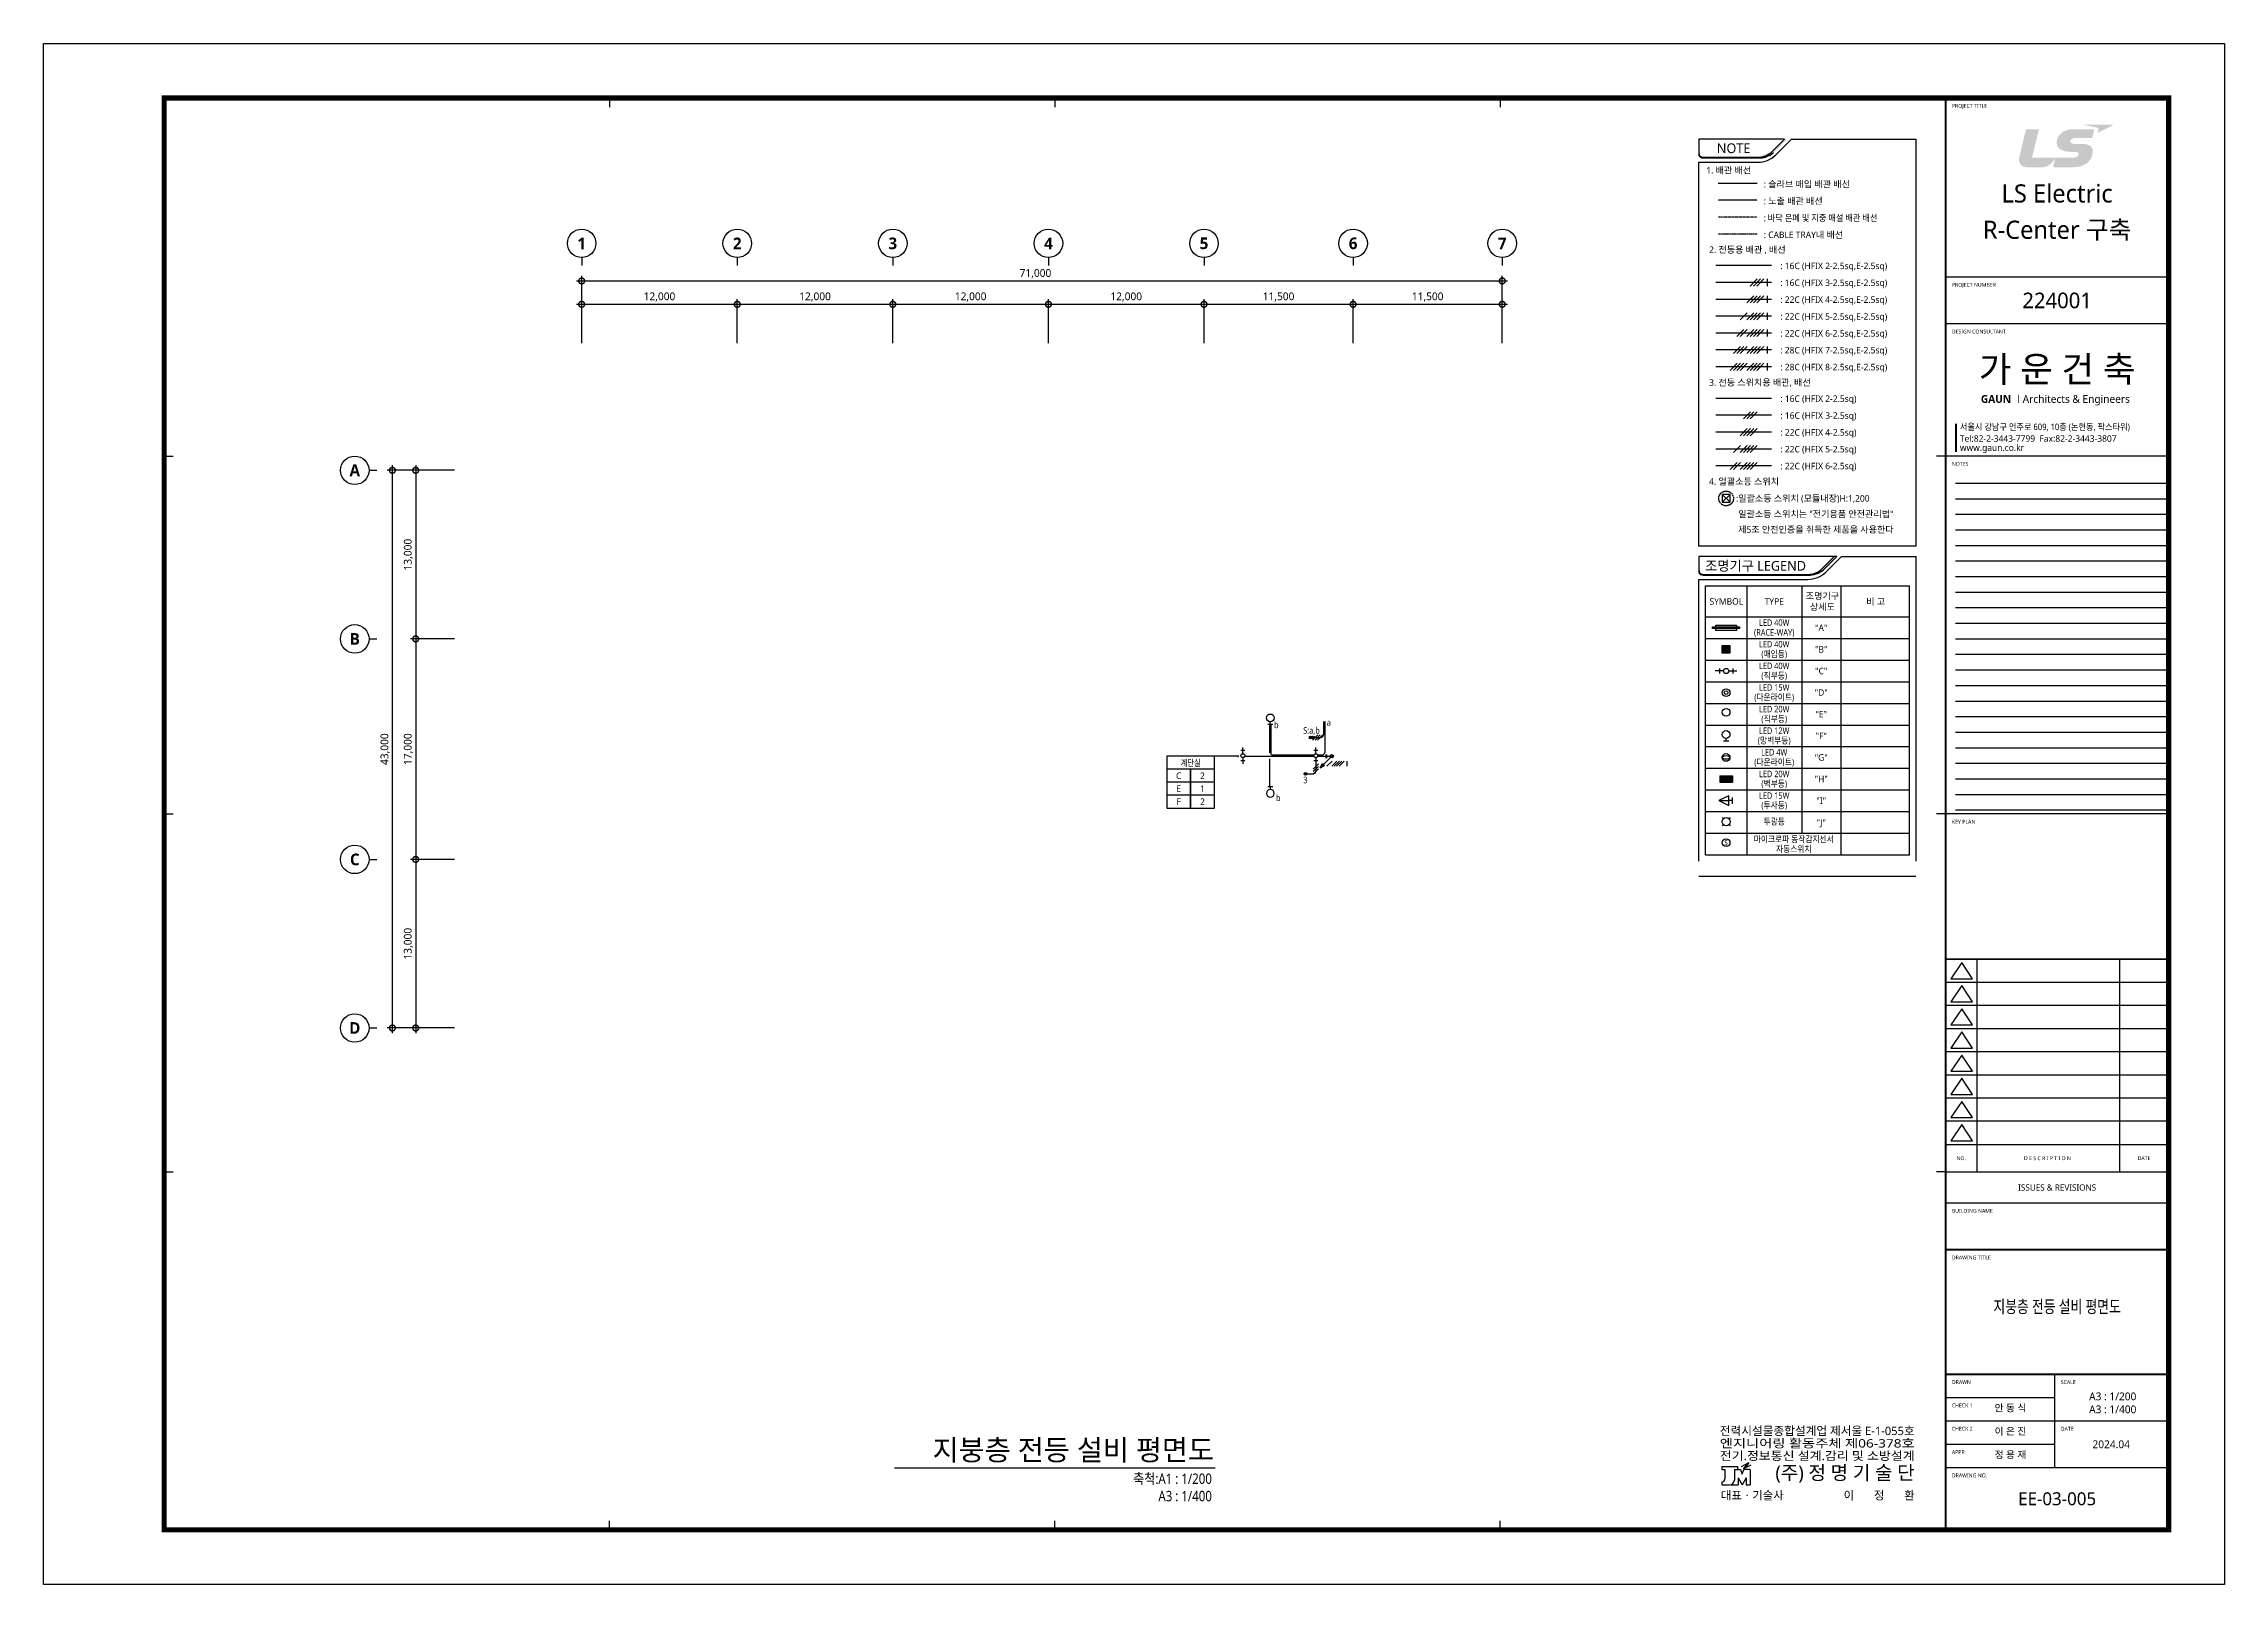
# Model space of a CAD drawing. Header units: millimetres. Extents: x -168200 to 504600, y -244718 to -125918.
# Drawn here: x 336400 to 504600, y -244718 to -125918 of the extents above; entities that cross this region are included whole.
import ezdxf
from ezdxf.enums import TextEntityAlignment as Align

# ---------------------------------------------------------------- set-up
doc = ezdxf.new("R2010")
doc.units = ezdxf.units.MM
doc.set_wipeout_variables(frame=1)
for name, pattern in [('DASHDOT4', [0.6, 0.35, -0.125, 0, -0.125]), ('DIVIDE2', [0.625, 0.25, -0.125, 0, -0.125, 0, -0.125]), ('HIDDEN', [0.375, 0.25, -0.125])]:
    doc.linetypes.add(name, pattern=pattern)
doc.layers.get('Defpoints').update_dxf_attribs({"color": 167})
for name, color, linetype in [('arch', 8, 'Continuous'), ('elec-box', 6, 'Continuous'), ('IMAGE', 7, 'Continuous'), ('RACEWAY', 6, 'Continuous'), ('S', 4, 'Continuous'), ('sol254', 254, 'Continuous'), ('SYM', 3, 'Continuous'), ('SYM-BUB', 3, 'Continuous'), ('symbol', 6, 'Continuous'), ('TEXT', 7, 'Continuous'), ('TIT', 2, 'Continuous'), ('XR-FORM-EE$0$Layer 1', 7, 'Continuous'), ('XR-FORM-EE$0$S', 4, 'Continuous'), ('XR-FORM-EE$0$XR-SHEET(통신)$0$WD-E$0$WD', 6, 'Continuous'), ('XR-FORM-EE$0$XR-SHEET-SHT', 5, 'Continuous'), ('XR-FORM-EE$0$XR-SHEET-TEXT', 3, 'Continuous'), ('실명', 9, 'Continuous')]:
    doc.layers.add(name, color=color, linetype=linetype)
doc.layers.add('XR-FORM-EE$0$XR-SHEET-TEMP', color=171, linetype='Continuous', plot=False)
doc.styles.add('$0$스타일1', font='malgun.ttf')
doc.styles.add('arch', font='malgun.ttf')
doc.styles.add('GHS', font='malgun.ttf')
doc.styles.add('XR-FORM-EE$0$XR-SHEET$0$XREF-Form$0$맑은고딕', font='malgun.ttf')
doc.styles.add('XR-FORM-EE$0$XR-SHEET(통신)$0$WD-E$0$GHS', font='malgun.ttf')
doc.styles.add('XR-FORM-EE$0$맑은고딕', font='malgun.ttf')
doc.styles.add('XR-FORM-EE$0$맑은고딕B', font='malgunbd.ttf')
doc.styles.add('스타일1', font='malgun.ttf')
doc.styles.add('스타일2', font='malgunbd.ttf')
doc.dimstyles.new('CJA', dxfattribs={"dimscale": 300, "dimtxt": 2.7, "dimasz": 1, "dimexe": 2, "dimexo": 3, "dimgap": 1, "dimtad": 1, "dimdec": 0, "dimzin": 1, "dimdsep": 46, "dimlunit": 6, "dimtxsty": '$0$스타일1', "dimblk": 'CJDOT', "dimcen": 0.09, "dimdle": 1, "dimclrd": 256, "dimclre": 256, "dimclrt": 3, "dimadec": 0, "dimazin": 0, "dimtfac": 1, "dimtdec": 0, "dimtix": 1, "dimtmove": 2, "dimatfit": 3, "dimldrblk": 'CJDOT', "dimfxl": 1, "dimtolj": 1, "dimtzin": 1, "dimarcsym": 0})
doc.dimstyles.new('DIM-QD 1', dxfattribs={"dimtxt": 3, "dimasz": 1.5, "dimexe": 1, "dimexo": 0, "dimgap": 1, "dimtad": 1, "dimdec": 3, "dimdsep": 46, "dimlunit": 6, "dimtxsty": '$0$스타일1', "dimblk1": 'ARCHTICK', "dimblk2": 'ARCHTICK', "dimsah": 1, "dimcen": 0, "dimclrd": 256, "dimclre": 256, "dimclrt": 3, "dimazin": 2, "dimtfac": 1, "dimtdec": 3, "dimtix": 1, "dimtmove": 2, "dimatfit": 3, "dimldrblk": 'ARCHTICK', "dimfxl": 1, "dimtolj": 1, "dimtzin": 0, "dimarcsym": 0})

msp = doc.modelspace()

# ---------------------------------------------------------------- texts
at = {"layer": 'SYM', "style": 'arch', "width": 0.9}
for p in [(431475.6, -178435.8), (431624.9, -184058.8)]:
    msp.add_text('b', height=500, dxfattribs=at).set_placement(p, align=Align.MIDDLE)
at = {"layer": 'SYM', "style": 'GHS', "width": 0.8}
msp.add_text('3', height=500, dxfattribs=at).set_placement((433550.2, -182940.4))
at = {"layer": 'TEXT', "style": 'GHS', "width": 0.75}
msp.add_text('지붕층 전등 설비 평면도', height=965.937, dxfattribs=at).set_placement((491700, -223300.5), align=Align.MIDDLE_CENTER)
at = {"layer": 'TEXT', "style": 'GHS'}
for s, height, p in [('A3 : 1/200', 600, (495990.3, -230223.1)), ('A3 : 1/400', 600, (495990.3, -231223.1)), ('EE-03-005', 1000, (491700, -238117.7))]:
    msp.add_text(s, height=height, dxfattribs=at).set_placement(p, align=Align.MIDDLE_CENTER)
at = {"layer": 'TIT', "style": 'GHS'}
msp.add_text('지붕층 전등 설비 평면도', height=1600, dxfattribs=at).set_placement((426669.8, -234353), align=Align.MIDDLE_RIGHT)
at = {"layer": 'TIT', "style": 'GHS', "width": 0.85}
for s, p in [('축척:A1 : 1/200', (426507.6, -236970.4)), ('A3 : 1/400', (426507.6, -238308.6))]:
    msp.add_text(s, height=800, dxfattribs=at).set_placement(p, align=Align.RIGHT)

# ---------------------------------------------------------------- blocks, each defined once
blk = doc.blocks.new('XR-FORM-EE$0$A$C73120EFD')
at = {"layer": 'XR-FORM-EE$0$XR-SHEET(통신)$0$WD-E$0$WD', "color": 4}
for p, q in [((-27546, 7102), (-27546, 6933)), ((-27546, 7102), (-26702, 7102)), ((-26702, 7102), (-26702, 6933)), ((-26494, 7105), (-26082, 7309)), ((-26165, 7268), (-26370, 6991)), ((-26370, 6991), (-25958, 7194)), ((-26370, 6991), (-26257, 7073)), ((-26349, 7019), (-26236, 7101)), ((-26328, 7047), (-26215, 7129)), ((-26308, 7075), (-26194, 7157)), ((-26082, 7309), (-26288, 7031)), ((-26287, 7103), (-26173, 7186)), ((-26266, 7131), (-26153, 7214)), ((-26245, 7160), (-26132, 7242)), ((-26224, 7188), (-26111, 7270)), ((-26203, 7216), (-26090, 7298)), ((-26183, 7244), (-26117, 7292)), ((-27546, 6933), (-27377, 6933)), ((-27546, 6273), (-27546, 6105)), ((-27546, 6273), (-27538, 6273)), ((-27546, 6105), (-27124, 6105)), ((-27377, 6933), (-27377, 6434)), ((-27052, 6115), (-27052, 6105)), ((-27052, 6105), (-26660, 6105)), ((-26871, 6933), (-26871, 6358)), ((-26871, 6933), (-26534, 6933)), ((-26660, 6490), (-26449, 6105)), ((-26660, 6490), (-26660, 6105)), ((-26534, 6933), (-26449, 6680)), ((-26449, 6680), (-26365, 6933)), ((-26238, 6490), (-26449, 6105)), ((-26027, 6933), (-26365, 6933)), ((-26314, 7018), (-26278, 7045)), ((-26238, 6490), (-26238, 6105)), ((-26238, 6105), (-26027, 6105)), ((-26027, 6933), (-26027, 6105))]:
    blk.add_line(p, q, dxfattribs=at)
for centre, radius in [((-27538, 6434), 160), ((-27124, 6358), 253)]:
    blk.add_arc(centre, radius, 270, 0, dxfattribs=at)
at = {"layer": 'XR-FORM-EE$0$XR-SHEET(통신)$0$WD-E$0$WD', "color": 4, "style": 'XR-FORM-EE$0$XR-SHEET(통신)$0$WD-E$0$GHS'}
for s, width, p, p2 in [('전력시설물종합설계업 제서울 E-1-055호', 0.877197, (-27655, 8791), (-17155, 8791)), ('엔지니어링 활동주체 제06-378호', 1.128043, (-27655, 8118), (-17155, 8118)), ('전기.정보통신 설계.감리 및 소방설계', 1.016896, (-27655, 7445), (-17155, 7445))]:
    blk.add_text(s, height=450, dxfattribs=dict(at, width=width)).set_placement(p, p2, align=Align.FIT)
for s, height, p in [('(주) 정 명 기 술 단', 750, (-17155, 6387)), ('이       정       환', 450, (-17155, 5315))]:
    blk.add_text(s, height=height, dxfattribs=at).set_placement(p, align=Align.RIGHT)
blk.add_text('대표ㆍ기술사 ', height=450, dxfattribs=at).set_placement((-27597, 5315))
blk = doc.blocks.new('XR-FORM-EE$0$XR-SHEET$0$XREF-Form$0$xr-form$0$TITLE')
at = {"layer": 'XR-FORM-EE$0$XR-SHEET-TEXT', "color": 4, "style": 'XR-FORM-EE$0$맑은고딕B'}
for tag, height, p in [('TITLE1', 6, (776, 116.69)), ('TITLE4', 6, (776, 111.7)), ('TITLE2', 6, (776, 107.09)), ('TITLE5', 6, (776, 102.09)), ('TITLE3', 6, (776, 97.38)), ('A0.00', 7, (775.56, 32.33))]:
    blk.add_attdef(tag, text='', height=height, dxfattribs=at).set_placement(p, align=Align.MIDDLE_CENTER)
at = {"layer": 'XR-FORM-EE$0$XR-SHEET-TEXT', "color": 3, "style": 'XR-FORM-EE$0$XR-SHEET$0$XREF-Form$0$맑은고딕'}
for tag, p in [('NAME-1', (752.37, 76.33)), ('NAME-2', (752.37, 67.33)), ('NAME-3', (752.37, 58.33)), ('NAME-4', (752.37, 49.33))]:
    blk.add_attdef(tag, text='', height=2.7, dxfattribs=at).set_placement(p, align=Align.MIDDLE_LEFT)
for tag, p in [('SCALE-A1', (796.39, 73.17)), ('SCALE-A3', (796.39, 68.31)), ('DATE', (797.36, 53.01))]:
    blk.add_attdef(tag, text='', height=3, dxfattribs=at).set_placement(p, align=Align.MIDDLE)
blk = doc.blocks.new('XR-FORM-EE$0$block 3')
at = {"true_color": 0xfa002d}
h = blk.add_hatch(color=240, dxfattribs=at)
h.dxf.hatch_style = 1
h.paths.add_polyline_path([(78.5, -138.2), (78.5, -138.2), (78.6, -138.2), (78.6, -138.2), (78.7, -138.1), (78.7, -138.1), (78.8, -138.1), (78.8, -138.1), (78.9, -138), (78.9, -138), (78.9, -138), (79, -138), (79, -138), (79.1, -137.9), (79.1, -137.9), (79.1, -137.9), (79.2, -137.9), (79.2, -137.9), (79.2, -137.8), (79.3, -137.8), (79.3, -137.8), (79.4, -137.8), (79.4, -137.8), (79.4, -137.8), (79.5, -137.7), (79.5, -137.7), (79.5, -137.7), (79.6, -137.7), (79.6, -137.7), (79.6, -137.7), (79.6, -137.6), (79.7, -137.6), (79.7, -137.6), (79.7, -137.6), (79.7, -137.6), (79.8, -137.6), (79.8, -137.6), (79.8, -137.6), (79.8, -137.5), (79.9, -137.5), (79.9, -137.5), (79.9, -137.5), (79.9, -137.5), (80, -137.5), (80, -137.5), (80, -137.5), (80, -137.5), (80, -137.4), (80, -137.4), (80.1, -137.4), (80.1, -137.4), (80.1, -137.4), (80.1, -137.4), (80.1, -137.4), (80.2, -137.4), (80.2, -137.4), (80.2, -137.4), (80.2, -137.4), (80.2, -137.4), (80.2, -137.4), (80.2, -137.4), (80.2, -137.4), (80.2, -137.4), (80.1, -137.4), (80.1, -137.4), (80.1, -137.4), (80.1, -137.4), (80.1, -137.4), (80.1, -137.4), (80.1, -137.4), (80.1, -137.4), (80.1, -137.4), (80.1, -137.4), (80.1, -137.4), (80.1, -137.4), (80.1, -137.4), (80.1, -137.4), (80, -137.4), (80, -137.4), (80, -137.4), (80, -137.4), (80, -137.4), (80, -137.4), (80, -137.4), (80, -137.4), (80, -137.4), (79.9, -137.4), (79.9, -137.4), (79.9, -137.4), (79.9, -137.4), (79.9, -137.4), (79.9, -137.4), (79.9, -137.4), (79.8, -137.4), (79.8, -137.4), (79.8, -137.4), (79.8, -137.4), (79.8, -137.4), (79.7, -137.4), (79.7, -137.4), (79.7, -137.4), (79.7, -137.4), (79.7, -137.4), (79.6, -137.4), (79.6, -137.4), (79.6, -137.4), (79.6, -137.4), (79.6, -137.4), (79.5, -137.4), (79.5, -137.4), (79.5, -137.4), (79.5, -137.4), (79.5, -137.4), (79.4, -137.4), (79.4, -137.4), (79.4, -137.4), (79.4, -137.4), (79.3, -137.4), (79.3, -137.4), (79.3, -137.4), (79.2, -137.4), (79.2, -137.4), (79.2, -137.4), (79.2, -137.4), (79.1, -137.4), (79.1, -137.4), (79.1, -137.4), (79.1, -137.4), (79, -137.4), (79, -137.4), (79, -137.4), (78.9, -137.4), (78.9, -137.4), (78.9, -137.4), (78.8, -137.4), (78.8, -137.4), (78.8, -137.4), (78.8, -137.4), (78.7, -137.4), (78.7, -137.4), (78.7, -137.4), (78.6, -137.4), (78.6, -137.4), (78.6, -137.4), (78.5, -137.4), (78.5, -137.4), (78.4, -137.4), (78.4, -137.4), (78.4, -137.4), (78.3, -137.4), (78.3, -137.4), (78.3, -137.4), (78.2, -137.4), (78.2, -137.4), (78.2, -137.4), (78.1, -137.4), (78.1, -137.4), (78, -137.4), (78, -137.4), (78, -137.4), (77.9, -137.4), (77.9, -137.4), (77.9, -137.4), (77.8, -137.4), (77.8, -137.4), (77.7, -137.4), (77.7, -137.4), (77.7, -137.4), (77.6, -137.4), (77.6, -137.4), (77.5, -137.4), (77.5, -137.4), (77.5, -137.4), (77.4, -137.4), (77.4, -137.4), (77.3, -137.4), (77.3, -137.4), (77.2, -137.4), (77.2, -137.4), (77.2, -137.4), (77.1, -137.4), (77.1, -137.4), (77, -137.4), (77, -137.4), (76.9, -137.4), (76.9, -137.4), (76.8, -137.4), (76.8, -137.4), (76.7, -137.4), (76.7, -137.4), (76.7, -137.4), (76.6, -137.4), (76.6, -137.4), (76.5, -137.4), (76.5, -137.4), (76.4, -137.4), (76.4, -137.4), (76.3, -137.4), (76.3, -137.4), (76.2, -137.4), (76.2, -137.4), (76.1, -137.4), (76.1, -137.4), (76, -137.4), (76, -137.4), (75.9, -137.4), (75.9, -137.4), (75.8, -137.4), (75.8, -137.4), (75.7, -137.4), (75.7, -137.4), (75.6, -137.4), (75.6, -137.4), (75.5, -137.4), (75.5, -137.4), (75.4, -137.4), (75.4, -137.4), (75.3, -137.4), (75.3, -137.4), (75.2, -137.4), (75.2, -137.4), (75.1, -137.4), (75.1, -137.4), (75, -137.4), (75, -137.4), (74.9, -137.4), (74.9, -137.4), (74.8, -137.4), (74.8, -137.4), (74.7, -137.4), (74.7, -137.4), (74.6, -137.4), (74.6, -137.4), (74.5, -137.4), (74.4, -137.4), (74.3, -137.4), (74.2, -137.4), (74.1, -137.4), (74, -137.4), (73.9, -137.4), (73.8, -137.4), (73.7, -137.4), (73.6, -137.4), (73.5, -137.4), (73.3, -137.4), (73.2, -137.4), (73.1, -137.4), (73, -137.4), (72.9, -137.4), (72.8, -137.4), (72.7, -137.4), (72.5, -137.4), (72.4, -137.4), (72.3, -137.4), (72.2, -137.4), (72.1, -137.4), (72, -137.4), (71.9, -137.4), (71.7, -137.4), (71.6, -137.4), (71.5, -137.4), (71.4, -137.4), (71.3, -137.4), (71, -137.4), (70.8, -137.4), (70.6, -137.4), (70.1, -137.4), (69.6, -137.4), (69.4, -137.4), (69.1, -137.4), (68.9, -137.4), (68.8, -137.4), (68.7, -137.4), (68.6, -137.4), (68.4, -137.4), (68.3, -137.4), (68.2, -137.4), (68.1, -137.4), (68, -137.4), (67.9, -137.4), (67.7, -137.4), (67.6, -137.4), (67.5, -137.4), (67.4, -137.4), (67.3, -137.4), (67.2, -137.4), (67.1, -137.4), (67, -137.4), (66.8, -137.4), (66.7, -137.4), (66.6, -137.4), (66.5, -137.4), (66.4, -137.4), (66.3, -137.4), (66.2, -137.4), (66.1, -137.4), (66, -137.4), (65.8, -137.4), (65.7, -137.4), (65.7, -137.4), (65.6, -137.4), (65.6, -137.4), (65.5, -137.4), (65.5, -137.4), (65.4, -137.4), (65.4, -137.4), (65.3, -137.4), (65.3, -137.4), (65.2, -137.4), (65.2, -137.4), (65.1, -137.4), (65, -137.4), (65, -137.4), (64.9, -137.4), (64.9, -137.4), (64.8, -137.4), (64.8, -137.4), (64.7, -137.4), (64.7, -137.4), (64.6, -137.4), (64.6, -137.4), (64.5, -137.4), (64.5, -137.4), (64.4, -137.4), (64.4, -137.4), (64.3, -137.4), (64.3, -137.4), (64.2, -137.4), (64.2, -137.4), (64.1, -137.4), (64.1, -137.4), (64, -137.4), (64, -137.4), (63.9, -137.4), (63.9, -137.4), (63.9, -137.4), (63.8, -137.4), (63.8, -137.4), (63.7, -137.4), (63.7, -137.4), (63.6, -137.4), (63.6, -137.4), (63.5, -137.4), (63.5, -137.4), (63.4, -137.4), (63.4, -137.4), (63.3, -137.4), (63.3, -137.4), (63.3, -137.4), (63.2, -137.4), (63.2, -137.4), (63.1, -137.4), (63.1, -137.4), (63, -137.4), (63, -137.4), (62.9, -137.4), (62.9, -137.4), (62.9, -137.4), (62.8, -137.4), (62.8, -137.4), (62.7, -137.4), (62.7, -137.4), (62.7, -137.4), (62.6, -137.4), (62.6, -137.4), (62.5, -137.4), (62.5, -137.4), (62.4, -137.4), (62.4, -137.4), (62.4, -137.4), (62.3, -137.4), (62.3, -137.4), (62.2, -137.4), (62.2, -137.4), (62.2, -137.4), (62.1, -137.4), (62.1, -137.4), (62.1, -137.4), (62, -137.4), (62, -137.4), (61.9, -137.4), (61.9, -137.4), (61.9, -137.4), (61.8, -137.4), (61.8, -137.4), (61.8, -137.4), (61.7, -137.4), (61.7, -137.4), (61.7, -137.4), (61.6, -137.4), (61.6, -137.4), (61.6, -137.4), (61.5, -137.4), (61.5, -137.4), (61.5, -137.4), (61.4, -137.4), (61.4, -137.4), (61.4, -137.4), (61.3, -137.4), (61.3, -137.4), (61.3, -137.4), (61.2, -137.4), (61.2, -137.4), (61.2, -137.4), (61.2, -137.4), (61.1, -137.4), (61.1, -137.4), (61.1, -137.4), (61, -137.4), (61, -137.4), (61, -137.4), (61, -137.4), (60.9, -137.4), (60.9, -137.4), (60.9, -137.4), (60.9, -137.4), (60.8, -137.4), (60.8, -137.4), (60.8, -137.4), (60.8, -137.4), (60.7, -137.4), (60.7, -137.4), (60.7, -137.4), (60.7, -137.4), (60.6, -137.4), (60.6, -137.4), (60.6, -137.4), (60.6, -137.4), (60.6, -137.4), (60.5, -137.4), (60.5, -137.4), (60.5, -137.4), (60.5, -137.4), (60.5, -137.4), (60.4, -137.4), (60.4, -137.4), (60.4, -137.4), (60.4, -137.4), (60.4, -137.4), (60.3, -137.4), (60.3, -137.4), (60.3, -137.4), (60.3, -137.4), (60.3, -137.4), (60.3, -137.4), (60.3, -137.4), (60.2, -137.4), (60.2, -137.4), (60.2, -137.4), (60.2, -137.4), (60.2, -137.4), (60.2, -137.4), (60.2, -137.4), (60.2, -137.4), (60.1, -137.4), (60.1, -137.4), (60.1, -137.4), (60.1, -137.4), (60, -137.4), (60, -137.4), (60, -137.4), (60, -137.4), (60, -137.4), (60, -137.4), (60, -137.4), (60, -137.4), (60, -137.4), (60, -137.4), (60.1, -137.4), (60.1, -137.4), (60.1, -137.4), (60.1, -137.4), (60.1, -137.4), (60.1, -137.4), (60.1, -137.4), (60.1, -137.4), (60.1, -137.4), (60.2, -137.4), (60.2, -137.4), (60.2, -137.4), (60.2, -137.4), (60.2, -137.4), (60.2, -137.4), (60.2, -137.4), (60.3, -137.4), (60.3, -137.4), (60.3, -137.4), (60.3, -137.4), (60.3, -137.4), (60.4, -137.4), (60.4, -137.4), (60.4, -137.5), (60.4, -137.5), (60.5, -137.5), (60.5, -137.5), (60.5, -137.5), (60.5, -137.5), (60.6, -137.5), (60.6, -137.5), (60.6, -137.5), (60.6, -137.5), (60.7, -137.5), (60.7, -137.5), (60.7, -137.5), (60.8, -137.5), (60.8, -137.5), (60.8, -137.5), (60.9, -137.5), (60.9, -137.6), (60.9, -137.6), (61, -137.6), (61, -137.6), (61, -137.6), (61.1, -137.6), (61.1, -137.6), (61.1, -137.6), (61.2, -137.6), (61.2, -137.6), (61.2, -137.6), (61.3, -137.6), (61.3, -137.6), (61.4, -137.6), (61.4, -137.7), (61.4, -137.7), (61.5, -137.7), (61.5, -137.7), (61.6, -137.7), (61.6, -137.7), (61.6, -137.7), (61.7, -137.7), (61.7, -137.7), (61.8, -137.7), (61.8, -137.7), (61.8, -137.7), (61.9, -137.8), (61.9, -137.8), (62, -137.8), (62, -137.8), (62.1, -137.8), (62.1, -137.8), (62.2, -137.8), (62.2, -137.8), (62.2, -137.8), (62.3, -137.8), (62.4, -137.9), (62.5, -137.9), (62.6, -137.9), (62.7, -137.9), (62.8, -137.9), (62.9, -138), (63, -138), (63.1, -138), (63.2, -138), (63.3, -138), (63.4, -138.1), (63.5, -138.1), (63.6, -138.1), (63.7, -138.1), (63.8, -138.2), (63.9, -138.2), (64.1, -138.2), (64.3, -138.2), (64.5, -138.3), (64.9, -138.4), (65.1, -138.4), (65.3, -138.5), (65.5, -138.5), (65.6, -138.5), (65.8, -138.5), (65.9, -138.6), (66, -138.6), (66.1, -138.6), (66.2, -138.6), (66.3, -138.6), (66.4, -138.7), (66.5, -138.7), (66.6, -138.7), (66.7, -138.7), (66.8, -138.7), (66.9, -138.8), (67, -138.8), (67.1, -138.8), (67.2, -138.8), (67.3, -138.8), (67.3, -138.9), (67.4, -138.9), (67.4, -138.9), (67.5, -138.9), (67.5, -138.9), (67.6, -138.9), (67.6, -138.9), (67.7, -138.9), (67.7, -138.9), (67.7, -138.9), (67.8, -139), (67.8, -139), (67.9, -139), (67.9, -139), (68, -139), (68, -139), (68, -139), (68.1, -139), (68.1, -139), (68.2, -139), (68.2, -139), (68.2, -139), (68.3, -139.1), (68.3, -139.1), (68.4, -139.1), (68.4, -139.1), (68.4, -139.1), (68.5, -139.1), (68.5, -139.1), (68.5, -139.1), (68.6, -139.1), (68.6, -139.1), (68.6, -139.1), (68.7, -139.1), (68.7, -139.1), (68.7, -139.1), (68.8, -139.2), (68.8, -139.2), (68.8, -139.2), (68.9, -139.2), (68.9, -139.2), (68.9, -139.2), (68.9, -139.2), (69, -139.2), (69, -139.2), (69, -139.2), (69.1, -139.2), (69.1, -139.2), (69.1, -139.2), (69.1, -139.2), (69.2, -139.2), (69.2, -139.2), (69.2, -139.2), (69.2, -139.2), (69.2, -139.3), (69.3, -139.3), (69.3, -139.3), (69.3, -139.3), (69.3, -139.3), (69.3, -139.3), (69.4, -139.3), (69.4, -139.3), (69.4, -139.3), (69.4, -139.3), (69.4, -139.3), (69.4, -139.3), (69.5, -139.3), (69.5, -139.3), (69.5, -139.3), (69.5, -139.3), (69.7, -139.3), (69.8, -139.4), (69.9, -139.4), (70, -139.5), (70.1, -139.5), (70.2, -139.6), (70.3, -139.8), (70.4, -139.9), (70.4, -140), (70.4, -140.1), (70.4, -140.2), (70.4, -140.3), (70.3, -140.4), (70.3, -140.5), (70.3, -140.5), (70.3, -140.5), (70.3, -140.6), (70.3, -140.7), (70.3, -140.8), (70.2, -140.8), (70.2, -140.9), (70.2, -141), (70.2, -141.1), (70.2, -141.2), (70.1, -141.4), (70.1, -141.6), (70, -141.8), (70, -141.9), (70, -141.9), (70, -142), (69.9, -142.1), (69.9, -142.2), (69.9, -142.3), (69.9, -142.3), (69.9, -142.4), (69.9, -142.4), (69.9, -142.5), (69.8, -142.5), (69.8, -142.5), (69.8, -142.6), (69.8, -142.6), (69.8, -142.6), (69.8, -142.7), (69.8, -142.7), (69.8, -142.7), (69.8, -142.7), (69.8, -142.7), (69.8, -142.7), (69.8, -142.7), (69.8, -142.7), (69.8, -142.7), (69.8, -142.7), (69.8, -142.7), (69.8, -142.7), (69.8, -142.7), (69.8, -142.7), (69.8, -142.7), (69.8, -142.7), (69.8, -142.7), (69.8, -142.7), (69.8, -142.7), (69.8, -142.7), (69.8, -142.7), (69.9, -142.7), (69.9, -142.7), (69.9, -142.7), (69.9, -142.7), (69.9, -142.7), (69.9, -142.7), (69.9, -142.7), (69.9, -142.6), (69.9, -142.6), (69.9, -142.6), (69.9, -142.6), (69.9, -142.6), (69.9, -142.6), (70, -142.6), (70, -142.6), (70, -142.6), (70, -142.6), (70, -142.6), (70.1, -142.6), (70.1, -142.6), (70.1, -142.5), (70.1, -142.5), (70.1, -142.5), (70.2, -142.5), (70.2, -142.5), (70.2, -142.5), (70.2, -142.5), (70.3, -142.5), (70.3, -142.4), (70.3, -142.4), (70.4, -142.4), (70.4, -142.4), (70.4, -142.4), (70.4, -142.4), (70.5, -142.3), (70.5, -142.3), (70.5, -142.3), (70.6, -142.3), (70.6, -142.3), (70.6, -142.3), (70.7, -142.2), (70.7, -142.2), (70.8, -142.2), (70.8, -142.2), (70.8, -142.2), (70.9, -142.1), (70.9, -142.1), (70.9, -142.1), (71, -142.1), (71, -142.1), (71.1, -142), (71.1, -142), (71.2, -142), (71.2, -142), (71.2, -142), (71.3, -141.9), (71.3, -141.9), (71.4, -141.9), (71.4, -141.9), (71.5, -141.8), (71.5, -141.8), (71.6, -141.8), (71.6, -141.8), (71.7, -141.7), (71.7, -141.7), (71.8, -141.7), (71.8, -141.7), (71.8, -141.6), (71.9, -141.6), (71.9, -141.6), (72, -141.6), (72.1, -141.5), (72.1, -141.5), (72.2, -141.5), (72.2, -141.5), (72.3, -141.4), (72.3, -141.4), (72.4, -141.4), (72.4, -141.4), (72.5, -141.3), (72.5, -141.3), (72.6, -141.3), (72.6, -141.2), (72.7, -141.2), (72.7, -141.2), (72.8, -141.2), (72.9, -141.1), (72.9, -141.1), (73, -141.1), (73, -141), (73.1, -141), (73.1, -141), (73.2, -141), (73.3, -140.9), (73.3, -140.9), (73.4, -140.8), (73.5, -140.8), (73.7, -140.7), (73.8, -140.7), (73.9, -140.6), (74, -140.5), (74.1, -140.5), (74.3, -140.4), (74.4, -140.3), (74.5, -140.3), (74.7, -140.2), (75, -140), (75.2, -139.9), (75.5, -139.8), (75.6, -139.7), (75.7, -139.7), (75.8, -139.6), (76, -139.5), (76.1, -139.5), (76.2, -139.4), (76.3, -139.4), (76.4, -139.3), (76.5, -139.2), (76.7, -139.2), (76.7, -139.1), (76.8, -139.1), (76.8, -139.1), (76.9, -139.1), (76.9, -139), (77, -139), (77.1, -139), (77.1, -138.9), (77.2, -138.9), (77.2, -138.9), (77.3, -138.9), (77.3, -138.8), (77.4, -138.8), (77.4, -138.8), (77.5, -138.7), (77.6, -138.7), (77.6, -138.7), (77.7, -138.7), (77.7, -138.6), (77.8, -138.6), (77.8, -138.6), (77.9, -138.6), (77.9, -138.5), (78, -138.5), (78, -138.5), (78.1, -138.4), (78.1, -138.4), (78.2, -138.4), (78.2, -138.4), (78.3, -138.3), (78.3, -138.3), (78.4, -138.3), (78.4, -138.3), (78.5, -138.3)])
at = {"true_color": 0x0a1e5a}
h = blk.add_hatch(color=158, dxfattribs=at)
h.dxf.hatch_style = 1
h.paths.add_polyline_path([(66.6, -155.7), (66.6, -155.5), (66.6, -155.4), (66.6, -155.3), (66.6, -155.2), (66.6, -155), (66.6, -154.9), (66.6, -154.8), (66.6, -154.7), (66.6, -154.6), (66.6, -154.6), (66.7, -154.5), (66.7, -154.4), (66.7, -154.4), (66.7, -154.3), (66.6, -154.2), (66.6, -154.2), (66.6, -154.1), (66.6, -154), (66.6, -154), (66.6, -153.9), (66.6, -153.8), (66.6, -153.8), (66.6, -153.7), (66.6, -153.6), (66.6, -153.6), (66.6, -153.5), (66.6, -153.5), (66.6, -153.4), (66.5, -153.3), (66.5, -153.3), (66.5, -153.2), (66.5, -153.1), (66.5, -153.1), (66.5, -153), (66.4, -153), (66.4, -152.9), (66.4, -152.8), (66.4, -152.8), (66.4, -152.7), (66.3, -152.7), (66.3, -152.6), (66.3, -152.6), (66.3, -152.5), (66.2, -152.5), (66.2, -152.4), (66.2, -152.3), (66.2, -152.3), (66.1, -152.2), (66.1, -152.2), (66.1, -152.1), (66, -152.1), (66, -152), (66, -152), (65.9, -151.9), (65.9, -151.9), (65.8, -151.8), (65.8, -151.8), (65.8, -151.7), (65.7, -151.7), (65.7, -151.6), (65.6, -151.6), (65.6, -151.5), (65.6, -151.5), (65.5, -151.5), (65.5, -151.4), (65.4, -151.4), (65.4, -151.3), (65.3, -151.3), (65.3, -151.2), (65.2, -151.2), (65.2, -151.2), (65.1, -151.1), (65.1, -151.1), (65, -151), (64.9, -151), (64.9, -151), (64.8, -150.9), (64.8, -150.9), (64.7, -150.9), (64.6, -150.8), (64.6, -150.8), (64.5, -150.7), (64.5, -150.7), (64.4, -150.7), (64.3, -150.6), (64.2, -150.6), (64.2, -150.6), (64.1, -150.6), (64, -150.5), (64, -150.5), (63.9, -150.5), (63.8, -150.4), (63.7, -150.4), (63.7, -150.4), (63.6, -150.3), (63.5, -150.3), (63.4, -150.3), (63.3, -150.3), (63.3, -150.2), (63.2, -150.2), (63.1, -150.2), (63, -150.2), (62.9, -150.2), (62.8, -150.1), (62.7, -150.1), (62.6, -150.1), (62.6, -150.1), (62.5, -150.1), (62.4, -150), (62.3, -150), (62.2, -150), (62.1, -150), (62, -150), (61.9, -150), (61.8, -149.9), (61.7, -149.9), (61.6, -149.9), (61.5, -149.9), (61.4, -149.9), (61.2, -149.9), (61.1, -149.9), (61, -149.9), (60.9, -149.9), (60.8, -149.8), (60.7, -149.8), (60.6, -149.8), (60.5, -149.8), (60.3, -149.8), (60.2, -149.8), (60.1, -149.8), (60, -149.8), (59.9, -149.8), (59.7, -149.8), (59.6, -149.8), (59.5, -149.8), (59.5, -149.8), (59.5, -149.8), (59.5, -149.8), (59.5, -149.8), (59.5, -149.8), (59.5, -149.8), (59.4, -149.8), (59.4, -149.8), (59.4, -149.8), (59.4, -149.8), (59.4, -149.8), (59.4, -149.8), (59.4, -149.8), (59.3, -149.8), (59.3, -149.8), (59.3, -149.8), (59.3, -149.8), (59.3, -149.8), (59.2, -149.8), (59.2, -149.8), (59.2, -149.8), (59.2, -149.8), (59.1, -149.8), (59.1, -149.8), (59.1, -149.8), (59, -149.8), (59, -149.8), (59, -149.8), (58.9, -149.8), (58.9, -149.8), (58.9, -149.8), (58.8, -149.8), (58.8, -149.8), (58.8, -149.8), (58.7, -149.8), (58.7, -149.8), (58.6, -149.8), (58.5, -149.8), (58.4, -149.8), (58.3, -149.8), (58.3, -149.8), (58.2, -149.8), (58.1, -149.8), (58, -149.8), (57.9, -149.8), (57.8, -149.8), (57.6, -149.8), (57.4, -149.8), (57.2, -149.8), (57, -149.8), (56.9, -149.8), (56.8, -149.8), (56.7, -149.8), (56.6, -149.8), (56.5, -149.8), (56.5, -149.8), (56.4, -149.8), (56.3, -149.8), (56.2, -149.8), (56.1, -149.8), (56.1, -149.8), (56, -149.8), (56, -149.8), (56, -149.8), (55.9, -149.8), (55.9, -149.8), (55.9, -149.8), (55.8, -149.8), (55.8, -149.8), (55.8, -149.8), (55.7, -149.8), (55.7, -149.8), (55.7, -149.8), (55.7, -149.8), (55.6, -149.8), (55.6, -149.8), (55.6, -149.8), (55.5, -149.8), (55.5, -149.8), (55.5, -149.8), (55.5, -149.8), (55.5, -149.8), (55.4, -149.8), (55.4, -149.8), (55.4, -149.8), (55.4, -149.8), (55.4, -149.8), (55.4, -149.8), (55.4, -149.8), (55.4, -149.8), (55.3, -149.8), (55.3, -149.8), (55.3, -149.8), (55.3, -149.8), (55.3, -149.8), (55.2, -149.8), (55, -149.8), (54.7, -149.8), (54.4, -149.7), (54.2, -149.7), (53.9, -149.6), (53.7, -149.6), (53.4, -149.5), (53.2, -149.4), (53, -149.3), (52.8, -149.1), (52.7, -149), (52.6, -148.9), (52.5, -148.8), (52.5, -148.7), (52.4, -148.5), (52.4, -148.4), (52.3, -148.2), (52.3, -148.1), (52.3, -147.9), (52.4, -147.7), (52.4, -147.6), (52.5, -147.4), (52.6, -147.3), (52.7, -147.1), (52.9, -147), (53, -146.8), (53.2, -146.7), (53.3, -146.6), (53.4, -146.6), (53.5, -146.5), (53.7, -146.4), (53.8, -146.3), (54, -146.3), (54.1, -146.2), (54.3, -146.2), (54.4, -146.1), (54.6, -146.1), (54.8, -146), (55, -146), (55.2, -145.9), (55.4, -145.9), (55.5, -145.9), (55.7, -145.9), (55.9, -145.9), (56.1, -145.9), (56.2, -145.9), (56.2, -145.9), (56.2, -145.9), (56.2, -145.9), (56.2, -145.9), (56.2, -145.9), (56.2, -145.9), (56.3, -145.9), (56.3, -145.9), (56.3, -145.9), (56.3, -145.9), (56.3, -145.9), (56.3, -145.9), (56.3, -145.9), (56.3, -145.9), (56.4, -145.9), (56.4, -145.9), (56.4, -145.9), (56.4, -145.9), (56.4, -145.9), (56.4, -145.9), (56.5, -145.9), (56.5, -145.9), (56.5, -145.9), (56.5, -145.9), (56.5, -145.9), (56.6, -145.9), (56.6, -145.9), (56.6, -145.9), (56.6, -145.9), (56.7, -145.9), (56.7, -145.9), (56.7, -145.9), (56.8, -145.9), (56.8, -145.9), (56.8, -145.9), (56.8, -145.9), (56.9, -145.9), (56.9, -145.9), (56.9, -145.9), (57, -145.9), (57, -145.9), (57, -145.9), (57.1, -145.9), (57.1, -145.9), (57.1, -145.9), (57.2, -145.9), (57.2, -145.9), (57.3, -145.9), (57.3, -145.9), (57.3, -145.9), (57.4, -145.9), (57.4, -145.9), (57.5, -145.9), (57.5, -145.9), (57.5, -145.9), (57.6, -145.9), (57.6, -145.9), (57.7, -145.9), (57.7, -145.9), (57.7, -145.9), (57.8, -145.9), (57.8, -145.9), (57.9, -145.9), (57.9, -145.9), (58, -145.9), (58, -145.9), (58.1, -145.9), (58.1, -145.9), (58.2, -145.9), (58.2, -145.9), (58.3, -145.9), (58.3, -145.9), (58.4, -145.9), (58.4, -145.9), (58.5, -145.9), (58.5, -145.9), (58.6, -145.9), (58.6, -145.9), (58.7, -145.9), (58.7, -145.9), (58.8, -145.9), (58.8, -145.9), (58.9, -145.9), (58.9, -145.9), (59, -145.9), (59, -145.9), (59.1, -145.9), (59.2, -145.9), (59.3, -145.9), (59.4, -145.9), (59.5, -145.9), (59.6, -145.9), (59.8, -145.9), (59.9, -145.9), (60, -145.9), (60.1, -145.9), (60.2, -145.9), (60.3, -145.9), (60.4, -145.9), (60.6, -145.9), (60.7, -145.9), (60.8, -145.9), (61, -145.9), (61.3, -145.9), (61.5, -145.9), (61.7, -145.9), (61.9, -145.9), (62, -145.9), (62.1, -145.9), (62.2, -145.9), (62.3, -145.9), (62.5, -145.9), (62.6, -145.9), (62.7, -145.9), (62.8, -145.9), (62.9, -145.9), (63, -145.9), (63.1, -145.9), (63.2, -145.9), (63.4, -145.9), (63.5, -145.9), (63.5, -145.9), (63.6, -145.9), (63.6, -145.9), (63.7, -145.9), (63.7, -145.9), (63.8, -145.9), (63.8, -145.9), (63.9, -145.9), (63.9, -145.9), (64, -145.9), (64, -145.9), (64.1, -145.9), (64.1, -145.9), (64.2, -145.9), (64.2, -145.9), (64.3, -145.9), (64.3, -145.9), (64.4, -145.9), (64.4, -145.9), (64.5, -145.9), (64.5, -145.9), (64.6, -145.9), (64.6, -145.9), (64.7, -145.9), (64.7, -145.9), (64.8, -145.9), (64.8, -145.9), (64.8, -145.9), (64.9, -145.9), (64.9, -145.9), (65, -145.9), (65, -145.9), (65.1, -145.9), (65.1, -145.9), (65.1, -145.9), (65.2, -145.9), (65.2, -145.9), (65.3, -145.9), (65.3, -145.9), (65.3, -145.9), (65.4, -145.9), (65.4, -145.9), (65.4, -145.9), (65.5, -145.9), (65.5, -145.9), (65.5, -145.9), (65.6, -145.9), (65.6, -145.9), (65.6, -145.9), (65.7, -145.9), (65.7, -145.9), (65.7, -145.9), (65.8, -145.9), (65.8, -145.9), (65.8, -145.9), (65.8, -145.9), (65.9, -145.9), (65.9, -145.9), (65.9, -145.9), (66, -145.9), (66, -145.9), (66, -145.9), (66, -145.9), (66, -145.9), (66.1, -145.9), (66.1, -145.9), (66.1, -145.9), (66.1, -145.9), (66.1, -145.9), (66.2, -145.9), (66.2, -145.9), (66.3, -145.9), (66.3, -145.9), (66.3, -145.9), (66.3, -145.9), (66.3, -145.9), (66.3, -145.9), (66.3, -145.8), (66.3, -145.8), (66.3, -145.8), (66.4, -145.8), (66.4, -145.8), (66.4, -145.8), (66.4, -145.8), (66.4, -145.8), (66.4, -145.7), (66.4, -145.7), (66.4, -145.7), (66.4, -145.7), (66.4, -145.7), (66.4, -145.7), (66.4, -145.6), (66.4, -145.6), (66.4, -145.6), (66.4, -145.6), (66.4, -145.5), (66.4, -145.5), (66.4, -145.5), (66.4, -145.5), (66.4, -145.4), (66.5, -145.4), (66.5, -145.4), (66.5, -145.3), (66.5, -145.3), (66.5, -145.2), (66.5, -145.2), (66.5, -145.1), (66.5, -145), (66.6, -144.9), (66.6, -144.9), (66.6, -144.8), (66.6, -144.7), (66.6, -144.6), (66.7, -144.5), (66.7, -144.5), (66.7, -144.4), (66.7, -144.3), (66.8, -144.2), (66.8, -144), (66.8, -143.8), (66.9, -143.6), (66.9, -143.4), (67, -143.3), (67, -143.2), (67, -143.1), (67.1, -143), (67.1, -142.9), (67.1, -142.8), (67.1, -142.7), (67.1, -142.6), (67.2, -142.6), (67.2, -142.5), (67.2, -142.4), (67.2, -142.3), (67.2, -142.2), (67.3, -142.2), (67.3, -142), (67.3, -142), (67.3, -141.9), (67.3, -141.9), (67.3, -141.8), (67.3, -141.8), (67.4, -141.8), (67.4, -141.7), (67.4, -141.7), (67.4, -141.7), (67.4, -141.7), (67.4, -141.7), (67.4, -141.6), (67.4, -141.6), (67.4, -141.6), (67.4, -141.6), (67.4, -141.5), (67.4, -141.4), (67.4, -141.3), (67.5, -141.3), (67.5, -141.2), (67.5, -141.1), (67.5, -141.1), (67.5, -141), (67.5, -140.9), (67.5, -140.9), (67.5, -140.8), (67.4, -140.8), (67.4, -140.7), (67.4, -140.7), (67.4, -140.7), (67.4, -140.6), (67.3, -140.6), (67.3, -140.6), (67.3, -140.5), (67.2, -140.5), (67.2, -140.5), (67.2, -140.5), (67.1, -140.4), (67.1, -140.4), (67, -140.4), (66.9, -140.4), (66.8, -140.4), (66.7, -140.4), (66.7, -140.4), (66.7, -140.4), (66.7, -140.4), (66.7, -140.4), (66.7, -140.4), (66.7, -140.4), (66.6, -140.4), (66.6, -140.4), (66.6, -140.4), (66.6, -140.4), (66.6, -140.4), (66.6, -140.4), (66.6, -140.4), (66.6, -140.4), (66.6, -140.4), (66.6, -140.4), (66.6, -140.4), (66.6, -140.4), (66.6, -140.4), (66.6, -140.4), (66.6, -140.4), (66.6, -140.4), (66.6, -140.4), (66.6, -140.4), (66.6, -140.4), (66.6, -140.4), (66.6, -140.4), (66.5, -140.4), (66.5, -140.4), (66.5, -140.4), (66.5, -140.4), (66.5, -140.4), (66.5, -140.4), (66.5, -140.4), (66.5, -140.4), (66.5, -140.4), (66.5, -140.4), (66.5, -140.4), (66.4, -140.4), (66.4, -140.4), (66.4, -140.4), (66.4, -140.4), (66.4, -140.4), (66.4, -140.4), (66.4, -140.4), (66.4, -140.4), (66.4, -140.4), (66.3, -140.4), (66.3, -140.4), (66.3, -140.4), (66.3, -140.4), (66.3, -140.4), (66.3, -140.4), (66.3, -140.4), (66.3, -140.4), (66.2, -140.4), (66.2, -140.4), (66.2, -140.4), (66.2, -140.4), (66.2, -140.4), (66.2, -140.4), (66.1, -140.4), (66.1, -140.4), (66.1, -140.4), (66, -140.4), (66, -140.4), (65.9, -140.4), (65.9, -140.4), (65.9, -140.4), (65.8, -140.4), (65.8, -140.4), (65.8, -140.4), (65.7, -140.4), (65.7, -140.4), (65.6, -140.4), (65.6, -140.4), (65.5, -140.4), (65.5, -140.4), (65.5, -140.4), (65.4, -140.4), (65.4, -140.4), (65.3, -140.4), (65.3, -140.4), (65.2, -140.4), (65.2, -140.4), (65.1, -140.4), (65.1, -140.4), (65, -140.4), (65, -140.4), (64.9, -140.4), (64.9, -140.4), (64.8, -140.4), (64.8, -140.4), (64.7, -140.4), (64.6, -140.4), (64.6, -140.4), (64.5, -140.4), (64.5, -140.4), (64.4, -140.4), (64.4, -140.4), (64.3, -140.4), (64.2, -140.4), (64.2, -140.4), (64.1, -140.4), (64.1, -140.4), (64, -140.4), (63.9, -140.4), (63.9, -140.4), (63.8, -140.4), (63.8, -140.4), (63.7, -140.4), (63.6, -140.4), (63.6, -140.4), (63.5, -140.4), (63.4, -140.4), (63.4, -140.4), (63.3, -140.4), (63.2, -140.4), (63.2, -140.4), (63.1, -140.4), (63, -140.4), (63, -140.4), (62.9, -140.4), (62.8, -140.4), (62.8, -140.4), (62.7, -140.4), (62.6, -140.4), (62.6, -140.4), (62.5, -140.4), (62.4, -140.4), (62.3, -140.4), (62.3, -140.4), (62.2, -140.4), (62.1, -140.4), (62, -140.4), (61.9, -140.4), (61.7, -140.4), (61.6, -140.4), (61.4, -140.4), (61.3, -140.4), (61.1, -140.4), (61, -140.4), (60.7, -140.4), (60.4, -140.4), (60.1, -140.4), (59.8, -140.4), (59.7, -140.4), (59.5, -140.4), (59.4, -140.4), (59.2, -140.4), (59.1, -140.4), (58.9, -140.4), (58.8, -140.4), (58.7, -140.4), (58.6, -140.4), (58.5, -140.4), (58.4, -140.4), (58.4, -140.4), (58.3, -140.4), (58.2, -140.4), (58.2, -140.4), (58.1, -140.4), (58, -140.4), (58, -140.4), (57.9, -140.4), (57.8, -140.4), (57.8, -140.4), (57.7, -140.4), (57.6, -140.4), (57.6, -140.4), (57.5, -140.4), (57.4, -140.4), (57.4, -140.4), (57.3, -140.4), (57.2, -140.4), (57.2, -140.4), (57.1, -140.4), (57, -140.4), (57, -140.4), (56.9, -140.4), (56.9, -140.4), (56.8, -140.4), (56.7, -140.4), (56.7, -140.4), (56.6, -140.4), (56.5, -140.4), (56.5, -140.4), (56.4, -140.4), (56.4, -140.4), (56.3, -140.4), (56.3, -140.4), (56.2, -140.4), (56.1, -140.4), (56.1, -140.4), (56, -140.4), (56, -140.4), (55.9, -140.4), (55.9, -140.4), (55.8, -140.4), (55.8, -140.4), (55.7, -140.4), (55.7, -140.4), (55.6, -140.4), (55.6, -140.4), (55.5, -140.4), (55.5, -140.4), (55.4, -140.4), (55.4, -140.4), (55.3, -140.4), (55.3, -140.4), (55.2, -140.4), (55.2, -140.4), (55.2, -140.4), (55.1, -140.4), (55.1, -140.4), (55, -140.4), (55, -140.4), (55, -140.4), (54.9, -140.4), (54.9, -140.4), (54.8, -140.4), (54.8, -140.4), (54.8, -140.4), (54.7, -140.4), (54.7, -140.4), (54.7, -140.4), (54.6, -140.4), (54.6, -140.4), (54.6, -140.4), (54.6, -140.4), (54.6, -140.4), (54.6, -140.4), (54.5, -140.4), (54.5, -140.4), (54.5, -140.4), (54.5, -140.4), (54.5, -140.4), (54.5, -140.4), (54.5, -140.4), (54.4, -140.4), (54.4, -140.4), (54.4, -140.4), (54.4, -140.4), (54.4, -140.4), (54.4, -140.4), (54.4, -140.4), (54.4, -140.4), (54.4, -140.4), (54.3, -140.4), (54.3, -140.4), (54.3, -140.4), (54.3, -140.4), (54.3, -140.4), (54.3, -140.4), (54.3, -140.4), (54.1, -140.4), (54.1, -140.4), (54, -140.4), (53.9, -140.4), (53.8, -140.4), (53.7, -140.4), (53.6, -140.4), (53.5, -140.4), (53.5, -140.4), (53.4, -140.4), (53.3, -140.4), (53.2, -140.4), (53.1, -140.4), (53.1, -140.4), (53, -140.4), (52.9, -140.4), (52.8, -140.4), (52.7, -140.4), (52.7, -140.4), (52.6, -140.5), (52.5, -140.5), (52.4, -140.5), (52.3, -140.5), (52.3, -140.5), (52.2, -140.5), (52.1, -140.5), (52, -140.5), (52, -140.5), (51.9, -140.5), (51.8, -140.6), (51.7, -140.6), (51.7, -140.6), (51.6, -140.6), (51.5, -140.6), (51.4, -140.6), (51.4, -140.6), (51.3, -140.6), (51.2, -140.7), (51.2, -140.7), (51.1, -140.7), (51, -140.7), (50.9, -140.7), (50.9, -140.7), (50.8, -140.8), (50.7, -140.8), (50.7, -140.8), (50.6, -140.8), (50.5, -140.8), (50.5, -140.8), (50.4, -140.9), (50.3, -140.9), (50.3, -140.9), (50.2, -140.9), (50.1, -140.9), (50.1, -141), (50, -141), (49.9, -141), (49.9, -141), (49.8, -141), (49.7, -141.1), (49.7, -141.1), (49.6, -141.1), (49.5, -141.1), (49.5, -141.2), (49.4, -141.2), (49.4, -141.2), (49.3, -141.2), (49.2, -141.3), (49.2, -141.3), (49.1, -141.3), (49.1, -141.3), (49, -141.4), (48.9, -141.4), (48.9, -141.4), (48.8, -141.4), (48.8, -141.5), (48.7, -141.5), (48.6, -141.5), (48.6, -141.6), (48.5, -141.6), (48.5, -141.6), (48.4, -141.7), (48.2, -141.7), (48.1, -141.8), (48, -141.8), (47.9, -141.9), (47.8, -142), (47.7, -142), (47.6, -142.1), (47.5, -142.2), (47.4, -142.2), (47.3, -142.3), (47.2, -142.4), (47.1, -142.4), (47, -142.5), (46.9, -142.6), (46.8, -142.6), (46.7, -142.7), (46.6, -142.8), (46.6, -142.9), (46.5, -142.9), (46.4, -143), (46.3, -143.1), (46.2, -143.2), (46.1, -143.2), (46.1, -143.3), (46, -143.4), (45.9, -143.5), (45.8, -143.6), (45.8, -143.6), (45.7, -143.7), (45.6, -143.8), (45.5, -143.9), (45.5, -144), (45.4, -144), (45.3, -144.1), (45.3, -144.2), (45.2, -144.3), (45.1, -144.4), (45.1, -144.5), (45, -144.5), (45, -144.6), (44.9, -144.7), (44.8, -144.8), (44.8, -144.9), (44.7, -145), (44.7, -145.1), (44.6, -145.1), (44.6, -145.2), (44.5, -145.3), (44.5, -145.4), (44.4, -145.5), (44.4, -145.6), (44.3, -145.7), (44.3, -145.8), (44.3, -145.9), (44.2, -145.9), (44.2, -146), (44.1, -146.1), (44.1, -146.2), (44.1, -146.3), (44, -146.4), (44, -146.5), (44, -146.6), (43.9, -146.7), (43.9, -146.7), (43.9, -146.8), (43.9, -146.9), (43.8, -147), (43.8, -147.1), (43.8, -147.2), (43.8, -147.3), (43.8, -147.4), (43.7, -147.4), (43.7, -147.5), (43.7, -147.6), (43.7, -147.7), (43.7, -147.8), (43.7, -147.9), (43.6, -148), (43.6, -148), (43.6, -148.1), (43.6, -148.2), (43.6, -148.3), (43.6, -148.4), (43.6, -148.5), (43.6, -148.5), (43.6, -148.6), (43.6, -148.7), (43.6, -148.8), (43.6, -148.9), (43.6, -149), (43.6, -149), (43.6, -149.1), (43.6, -149.2), (43.6, -149.3), (43.6, -149.3), (43.6, -149.4), (43.7, -149.5), (43.7, -149.6), (43.7, -149.7), (43.7, -149.7), (43.7, -149.8), (43.7, -149.9), (43.7, -150), (43.8, -150), (43.8, -150.1), (43.8, -150.2), (43.8, -150.3), (43.8, -150.3), (43.9, -150.4), (43.9, -150.5), (43.9, -150.6), (43.9, -150.6), (44, -150.7), (44, -150.8), (44, -150.9), (44, -150.9), (44.1, -151), (44.1, -151.1), (44.1, -151.1), (44.2, -151.2), (44.2, -151.3), (44.3, -151.3), (44.3, -151.4), (44.3, -151.5), (44.4, -151.5), (44.4, -151.6), (44.5, -151.7), (44.5, -151.7), (44.6, -151.8), (44.6, -151.9), (44.7, -151.9), (44.7, -152), (44.8, -152.1), (44.8, -152.1), (44.9, -152.2), (44.9, -152.2), (45, -152.3), (45, -152.4), (45.1, -152.4), (45.2, -152.5), (45.2, -152.5), (45.3, -152.6), (45.3, -152.7), (45.4, -152.7), (45.5, -152.8), (45.5, -152.8), (45.6, -152.9), (45.7, -152.9), (45.8, -153), (45.8, -153), (45.9, -153.1), (46, -153.1), (46.1, -153.2), (46.1, -153.2), (46.2, -153.3), (46.3, -153.3), (46.4, -153.4), (46.5, -153.4), (46.5, -153.5), (46.6, -153.5), (46.7, -153.6), (46.8, -153.6), (46.9, -153.7), (47, -153.7), (47.1, -153.7), (47.2, -153.8), (47.3, -153.8), (47.4, -153.9), (47.5, -153.9), (47.6, -153.9), (47.7, -154), (47.8, -154), (47.9, -154.1), (48, -154.1), (48.1, -154.1), (48.2, -154.2), (48.3, -154.2), (48.4, -154.2), (48.5, -154.3), (48.7, -154.3), (48.8, -154.3), (48.9, -154.4), (49, -154.4), (49.1, -154.4), (49.2, -154.4), (49.4, -154.5), (49.5, -154.5), (49.6, -154.5), (49.8, -154.5), (49.9, -154.6), (50, -154.6), (50.1, -154.6), (50.3, -154.6), (50.3, -154.6), (50.4, -154.6), (50.5, -154.7), (50.6, -154.7), (50.6, -154.7), (50.7, -154.7), (50.8, -154.7), (50.8, -154.7), (50.9, -154.7), (51, -154.7), (51, -154.7), (51.1, -154.7), (51.2, -154.7), (51.3, -154.7), (51.3, -154.8), (51.4, -154.8), (51.5, -154.8), (51.6, -154.8), (51.6, -154.8), (51.7, -154.8), (51.8, -154.8), (51.9, -154.8), (51.9, -154.8), (52, -154.8), (52.1, -154.8), (52.2, -154.8), (52.2, -154.8), (52.3, -154.8), (52.4, -154.8), (52.5, -154.8), (52.6, -154.8), (52.6, -154.8), (52.7, -154.8), (52.8, -154.8), (52.9, -154.8), (53, -154.8), (53, -154.8), (53.1, -154.9), (53.2, -154.9), (53.3, -154.9), (53.4, -154.9), (53.4, -154.9), (53.5, -154.9), (53.6, -154.9), (53.6, -154.9), (53.6, -154.9), (53.6, -154.9), (53.6, -154.9), (53.7, -154.9), (53.7, -154.9), (53.7, -154.9), (53.8, -154.9), (53.8, -154.9), (53.8, -154.9), (53.9, -154.9), (54, -154.9), (54, -154.9), (54.1, -154.9), (54.2, -154.9), (54.4, -154.9), (54.5, -154.9), (54.6, -154.9), (54.7, -154.9), (54.8, -154.9), (54.8, -154.9), (54.9, -154.9), (54.9, -154.9), (55, -154.9), (55, -154.9), (55, -154.9), (55.3, -154.9), (55.6, -154.9), (55.9, -154.9), (56.1, -154.9), (56.3, -154.9), (56.5, -155), (56.7, -155), (56.9, -155.1), (57, -155.2), (57.2, -155.2), (57.3, -155.4), (57.4, -155.5), (57.5, -155.6), (57.5, -155.7), (57.6, -155.9), (57.6, -156.1), (57.6, -156.3), (57.6, -156.5), (57.5, -156.8), (57.4, -157), (57.2, -157.3), (57.1, -157.5), (56.9, -157.7), (56.8, -157.8), (56.6, -157.9), (56.5, -158), (56.4, -158), (56.2, -158.1), (56.1, -158.2), (55.9, -158.2), (55.7, -158.3), (55.5, -158.3), (55.4, -158.4), (55.2, -158.4), (55.1, -158.4), (54.9, -158.5), (54.7, -158.5), (54.6, -158.5), (54.4, -158.5), (54.3, -158.5), (54.1, -158.5), (53.9, -158.5), (53.8, -158.5), (53.6, -158.5), (53.4, -158.6), (53.2, -158.6), (53, -158.6), (52.8, -158.6), (52.7, -158.6), (52.5, -158.6), (52.4, -158.6), (52.2, -158.6), (52.1, -158.6), (51.9, -158.6), (51.7, -158.6), (51.5, -158.6), (51.3, -158.6), (51.2, -158.6), (51.1, -158.6), (51, -158.6), (50.9, -158.6), (50.8, -158.6), (50.7, -158.6), (50.6, -158.6), (50.5, -158.6), (50.4, -158.6), (50.4, -158.6), (50.4, -158.6), (50.4, -158.6), (50.4, -158.6), (50.4, -158.6), (50.4, -158.6), (50.4, -158.6), (50.4, -158.6), (50.4, -158.6), (50.4, -158.6), (50.4, -158.6), (50.4, -158.6), (50.4, -158.6), (50.4, -158.6), (50.4, -158.6), (50.4, -158.6), (50.4, -158.6), (50.4, -158.6), (50.4, -158.6), (50.4, -158.6), (50.4, -158.6), (50.3, -158.6), (50.3, -158.6), (50.3, -158.6), (50.3, -158.6), (50.3, -158.6), (50.3, -158.6), (50.3, -158.6), (50.3, -158.6), (50.3, -158.6), (50.3, -158.6), (50.3, -158.6), (50.3, -158.6), (50.3, -158.6), (50.3, -158.6), (50.2, -158.6), (50.2, -158.6), (50.2, -158.6), (50.2, -158.6), (50.2, -158.6), (50.2, -158.6), (50.2, -158.6), (50.2, -158.6), (50.1, -158.6), (50.1, -158.6), (50.1, -158.6), (50.1, -158.6), (50.1, -158.6), (50.1, -158.6), (50, -158.6), (50, -158.6), (50, -158.6), (50, -158.6), (50, -158.6), (49.9, -158.6), (49.9, -158.6), (49.9, -158.6), (49.9, -158.6), (49.9, -158.6), (49.8, -158.6), (49.8, -158.6), (49.8, -158.6), (49.8, -158.6), (49.8, -158.6), (49.7, -158.6), (49.7, -158.6), (49.7, -158.6), (49.7, -158.6), (49.6, -158.6), (49.6, -158.6), (49.6, -158.6), (49.6, -158.6), (49.5, -158.6), (49.5, -158.6), (49.5, -158.6), (49.4, -158.6), (49.4, -158.6), (49.4, -158.6), (49.4, -158.6), (49.3, -158.6), (49.3, -158.6), (49.3, -158.6), (49.2, -158.6), (49.2, -158.6), (49.2, -158.6), (49.1, -158.6), (49.1, -158.6), (49.1, -158.6), (49, -158.6), (49, -158.6), (49, -158.6), (48.9, -158.6), (48.9, -158.6), (48.9, -158.6), (48.8, -158.6), (48.8, -158.6), (48.8, -158.6), (48.7, -158.6), (48.7, -158.6), (48.6, -158.6), (48.6, -158.6), (48.6, -158.6), (48.5, -158.6), (48.5, -158.6), (48.5, -158.6), (48.4, -158.6), (48.4, -158.6), (48.3, -158.6), (48.3, -158.6), (48.3, -158.6), (48.2, -158.6), (48.2, -158.6), (48.1, -158.6), (48.1, -158.6), (48.1, -158.6), (48, -158.6), (48, -158.6), (47.9, -158.6), (47.9, -158.6), (47.8, -158.6), (47.8, -158.6), (47.7, -158.6), (47.7, -158.6), (47.7, -158.6), (47.6, -158.6), (47.6, -158.6), (47.5, -158.6), (47.5, -158.6), (47.4, -158.6), (47.4, -158.6), (47.3, -158.6), (47.3, -158.6), (47.2, -158.6), (47.2, -158.6), (47.1, -158.6), (47.1, -158.6), (47.1, -158.6), (47, -158.6), (47, -158.6), (46.9, -158.6), (46.9, -158.6), (46.8, -158.6), (46.8, -158.6), (46.7, -158.6), (46.7, -158.6), (46.6, -158.6), (46.6, -158.6), (46.5, -158.6), (46.5, -158.6), (46.4, -158.6), (46.3, -158.6), (46.3, -158.6), (46.2, -158.6), (46.2, -158.6), (46.1, -158.6), (46.1, -158.6), (46, -158.6), (46, -158.6), (45.9, -158.6), (45.9, -158.6), (45.8, -158.6), (45.8, -158.6), (45.7, -158.6), (45.7, -158.6), (45.6, -158.6), (45.5, -158.6), (45.5, -158.6), (45.4, -158.6), (45.4, -158.6), (45.3, -158.6), (45.3, -158.6), (45.2, -158.6), (45.2, -158.6), (45.1, -158.6), (45, -158.6), (45, -158.6), (44.9, -158.6), (44.9, -158.6), (44.8, -158.6), (44.7, -158.6), (44.7, -158.6), (44.6, -158.6), (44.6, -158.6), (44.5, -158.6), (44.5, -158.6), (44.4, -158.6), (44.3, -158.6), (44.3, -158.6), (44.2, -158.6), (44.2, -158.6), (44.1, -158.6), (44, -158.6), (44, -158.6), (43.9, -158.6), (43.9, -158.6), (43.8, -158.6), (43.7, -158.6), (43.7, -158.6), (43.6, -158.6), (43.6, -158.6), (43.5, -158.6), (43.4, -158.6), (43.4, -158.6), (43.3, -158.6), (43.2, -158.6), (43.2, -158.6), (43.1, -158.6), (43.1, -158.6), (43, -158.6), (42.9, -158.6), (42.7, -158.6), (42.6, -158.6), (42.5, -158.6), (42.4, -158.6), (42.2, -158.6), (42.1, -158.6), (42, -158.6), (41.9, -158.6), (41.7, -158.6), (41.6, -158.6), (41.5, -158.6), (41.3, -158.6), (41.2, -158.6), (41.1, -158.6), (40.9, -158.6), (40.8, -158.6), (40.7, -158.6), (40.6, -158.6), (40.4, -158.6), (40.3, -158.6), (40.2, -158.6), (39.9, -158.6), (39.6, -158.6), (39.4, -158.6), (39.1, -158.6), (38.8, -158.6), (38.6, -158.6), (38.3, -158.6), (38.1, -158.6), (37.9, -158.6), (37.8, -158.6), (37.7, -158.6), (37.5, -158.6), (37.4, -158.6), (37.3, -158.6), (37.1, -158.6), (37, -158.6), (36.9, -158.6), (36.7, -158.6), (36.6, -158.6), (36.5, -158.6), (36.4, -158.6), (36.2, -158.6), (36.1, -158.6), (36, -158.6), (35.8, -158.6), (35.7, -158.6), (35.6, -158.6), (35.5, -158.6), (35.3, -158.6), (35.2, -158.6), (35.2, -158.6), (35.1, -158.6), (35, -158.6), (35, -158.6), (34.9, -158.6), (34.8, -158.6), (34.8, -158.6), (34.7, -158.6), (34.7, -158.6), (34.6, -158.6), (34.5, -158.6), (34.5, -158.6), (34.4, -158.6), (34.4, -158.6), (34.3, -158.6), (34.2, -158.6), (34.2, -158.6), (34.1, -158.6), (34.1, -158.6), (34, -158.6), (33.9, -158.6), (33.9, -158.6), (33.8, -158.6), (33.8, -158.6), (33.7, -158.6), (33.6, -158.6), (33.6, -158.6), (33.5, -158.6), (33.5, -158.6), (33.4, -158.6), (33.4, -158.6), (33.3, -158.6), (33.2, -158.6), (33.2, -158.6), (33.1, -158.6), (33.1, -158.6), (33, -158.6), (33, -158.6), (32.9, -158.6), (32.8, -158.6), (32.8, -158.6), (32.7, -158.6), (32.7, -158.6), (32.6, -158.6), (32.6, -158.6), (32.5, -158.6), (32.5, -158.6), (32.4, -158.6), (32.3, -158.6), (32.3, -158.6), (32.2, -158.6), (32.2, -158.6), (32.1, -158.6), (32.1, -158.6), (32, -158.6), (32, -158.6), (31.9, -158.6), (31.9, -158.6), (31.8, -158.6), (31.8, -158.6), (31.7, -158.6), (31.7, -158.6), (31.6, -158.6), (31.6, -158.6), (31.5, -158.6), (31.5, -158.6), (31.4, -158.6), (31.4, -158.6), (31.3, -158.6), (31.3, -158.6), (31.2, -158.6), (31.2, -158.6), (31.1, -158.6), (31.1, -158.6), (31, -158.6), (31, -158.6), (30.9, -158.6), (30.9, -158.6), (30.8, -158.6), (30.8, -158.6), (30.7, -158.6), (30.7, -158.6), (30.6, -158.6), (30.6, -158.6), (30.6, -158.6), (30.5, -158.6), (30.5, -158.6), (30.4, -158.6), (30.4, -158.6), (30.3, -158.6), (30.3, -158.6), (30.2, -158.6), (30.2, -158.6), (30.2, -158.6), (30.1, -158.6), (30.1, -158.6), (30, -158.6), (30, -158.6), (30, -158.6), (29.9, -158.6), (29.9, -158.6), (29.8, -158.6), (29.8, -158.6), (29.8, -158.6), (29.7, -158.6), (29.7, -158.6), (29.6, -158.6), (29.6, -158.6), (29.6, -158.6), (29.5, -158.6), (29.5, -158.6), (29.5, -158.6), (29.4, -158.6), (29.4, -158.6), (29.4, -158.6), (29.3, -158.6), (29.3, -158.6), (29.2, -158.6), (29.2, -158.6), (29.2, -158.6), (29.1, -158.6), (29.1, -158.6), (29.1, -158.6), (29, -158.6), (29, -158.6), (29, -158.6), (29, -158.6), (28.9, -158.6), (28.9, -158.6), (28.9, -158.6), (28.8, -158.6), (28.8, -158.6), (28.8, -158.6), (28.7, -158.6), (28.7, -158.6), (28.7, -158.6), (28.7, -158.6), (28.6, -158.6), (28.6, -158.6), (28.6, -158.6), (28.6, -158.6), (28.5, -158.6), (28.5, -158.6), (28.5, -158.6), (28.5, -158.6), (28.4, -158.6), (28.4, -158.6), (28.4, -158.6), (28.4, -158.6), (28.3, -158.6), (28.3, -158.6), (28.3, -158.6), (28.3, -158.6), (28.3, -158.6), (28.2, -158.6), (28.2, -158.6), (28.2, -158.6), (28.2, -158.6), (28.2, -158.6), (28.2, -158.6), (28.1, -158.6), (28.1, -158.6), (28.1, -158.6), (28.1, -158.6), (28.1, -158.6), (28.1, -158.6), (28, -158.6), (28, -158.6), (28, -158.6), (28, -158.6), (28, -158.6), (28, -158.6), (28, -158.6), (28, -158.6), (27.9, -158.6), (27.9, -158.6), (27.9, -158.6), (27.9, -158.6), (27.9, -158.6), (27.9, -158.6), (27.9, -158.6), (27.9, -158.6), (27.9, -158.6), (27.9, -158.6), (27.9, -158.6), (27.9, -158.6), (27.9, -158.6), (27.9, -158.6), (27.9, -158.6), (27.9, -158.6), (27.9, -158.6), (27.9, -158.6), (27.9, -158.6), (27.9, -158.6), (27.8, -158.6), (27.8, -158.6), (27.8, -158.6), (27.8, -158.6), (27.8, -158.6), (27.8, -158.6), (27.8, -158.6), (27.8, -158.6), (27.8, -158.6), (27.8, -158.6), (27.8, -158.6), (27.8, -158.6), (27.8, -158.6), (27.8, -158.6), (27.8, -158.6), (27.8, -158.6), (27.8, -158.6), (27.8, -158.6), (27.8, -158.6), (27.8, -158.6), (27.8, -158.6), (27.8, -158.6), (27.8, -158.6), (27.8, -158.6), (27.8, -158.6), (27.8, -158.6), (27.8, -158.6), (27.8, -158.6), (27.8, -158.5), (27.8, -158.5), (27.8, -158.5), (27.9, -158.5), (27.9, -158.5), (27.9, -158.5), (27.9, -158.5), (27.9, -158.5), (27.9, -158.5), (27.9, -158.5), (27.9, -158.5), (27.9, -158.5), (27.9, -158.4), (27.9, -158.4), (27.9, -158.4), (27.9, -158.4), (27.9, -158.4), (27.9, -158.4), (27.9, -158.4), (27.9, -158.4), (27.9, -158.4), (27.9, -158.3), (27.9, -158.3), (27.9, -158.3), (27.9, -158.3), (27.9, -158.3), (27.9, -158.3), (27.9, -158.3), (27.9, -158.2), (27.9, -158.2), (27.9, -158.2), (27.9, -158.2), (27.9, -158.2), (27.9, -158.2), (27.9, -158.1), (27.9, -158.1), (28, -158.1), (28, -158.1), (28, -158.1), (28, -158), (28, -158), (28, -158), (28, -158), (28, -158), (28, -157.9), (28, -157.9), (28, -157.9), (28, -157.9), (28, -157.8), (28, -157.8), (28, -157.8), (28, -157.8), (28, -157.8), (28, -157.7), (28, -157.7), (28.1, -157.7), (28.1, -157.7), (28.1, -157.6), (28.1, -157.6), (28.1, -157.6), (28.1, -157.6), (28.1, -157.5), (28.1, -157.5), (28.1, -157.5), (28.1, -157.4), (28.1, -157.4), (28.1, -157.4), (28.1, -157.4), (28.1, -157.3), (28.1, -157.3), (28.1, -157.3), (28.2, -157.2), (28.2, -157.2), (28.2, -157.2), (28.2, -157.2), (28.2, -157.1), (28.2, -157.1), (28.2, -157.1), (28.2, -157), (28.2, -157), (28.2, -157), (28.2, -156.9), (28.2, -156.9), (28.2, -156.9), (28.3, -156.8), (28.3, -156.8), (28.3, -156.8), (28.3, -156.7), (28.3, -156.7), (28.3, -156.7), (28.3, -156.6), (28.3, -156.6), (28.3, -156.6), (28.3, -156.5), (28.3, -156.5), (28.3, -156.5), (28.4, -156.4), (28.4, -156.4), (28.4, -156.4), (28.4, -156.3), (28.4, -156.3), (28.4, -156.2), (28.4, -156.2), (28.4, -156.2), (28.4, -156.1), (28.4, -156.1), (28.4, -156.1), (28.5, -156), (28.5, -156), (28.5, -155.9), (28.5, -155.9), (28.5, -155.9), (28.5, -155.8), (28.5, -155.8), (28.5, -155.7), (28.5, -155.7), (28.5, -155.7), (28.5, -155.6), (28.6, -155.6), (28.6, -155.5), (28.6, -155.5), (28.6, -155.5), (28.6, -155.4), (28.6, -155.4), (28.6, -155.3), (28.6, -155.3), (28.6, -155.2), (28.6, -155.2), (28.7, -155.2), (28.7, -155.1), (28.7, -155.1), (28.7, -155), (28.7, -155), (28.7, -154.9), (28.7, -154.9), (28.7, -154.9), (28.7, -154.8), (28.7, -154.8), (28.8, -154.7), (28.8, -154.7), (28.8, -154.6), (28.8, -154.6), (28.8, -154.5), (28.8, -154.5), (28.8, -154.5), (28.8, -154.4), (28.8, -154.4), (28.9, -154.3), (28.9, -154.3), (28.9, -154.2), (28.9, -154.2), (28.9, -154.1), (28.9, -154.1), (28.9, -154), (28.9, -154), (29, -153.9), (29, -153.8), (29, -153.7), (29, -153.6), (29, -153.5), (29.1, -153.4), (29.1, -153.3), (29.1, -153.2), (29.1, -153.1), (29.2, -153), (29.2, -152.9), (29.2, -152.8), (29.2, -152.7), (29.3, -152.6), (29.3, -152.5), (29.3, -152.4), (29.3, -152.3), (29.4, -152.2), (29.4, -152.1), (29.4, -152), (29.4, -151.9), (29.5, -151.8), (29.5, -151.7), (29.5, -151.6), (29.5, -151.5), (29.6, -151.4), (29.6, -151.3), (29.6, -151.2), (29.6, -151.1), (29.7, -151), (29.7, -150.9), (29.7, -150.8), (29.8, -150.6), (29.8, -150.3), (29.9, -150.1), (29.9, -149.9), (30, -149.5), (30.1, -149.1), (30.2, -148.9), (30.2, -148.6), (30.3, -148.4), (30.3, -148.2), (30.3, -148.1), (30.4, -148), (30.4, -147.9), (30.4, -147.8), (30.4, -147.7), (30.5, -147.6), (30.5, -147.5), (30.5, -147.4), (30.5, -147.3), (30.6, -147.2), (30.6, -147.1), (30.6, -147), (30.6, -146.9), (30.7, -146.8), (30.7, -146.7), (30.7, -146.6), (30.7, -146.5), (30.8, -146.4), (30.8, -146.3), (30.8, -146.2), (30.8, -146.1), (30.9, -146), (30.9, -145.9), (30.9, -145.8), (30.9, -145.7), (31, -145.6), (31, -145.5), (31, -145.4), (31, -145.3), (31, -145.2), (31.1, -145.1), (31.1, -145), (31.1, -144.9), (31.1, -144.9), (31.1, -144.8), (31.1, -144.8), (31.1, -144.8), (31.2, -144.7), (31.2, -144.7), (31.2, -144.6), (31.2, -144.6), (31.2, -144.5), (31.2, -144.5), (31.2, -144.4), (31.2, -144.4), (31.2, -144.3), (31.3, -144.3), (31.3, -144.3), (31.3, -144.2), (31.3, -144.2), (31.3, -144.1), (31.3, -144.1), (31.3, -144), (31.3, -144), (31.3, -143.9), (31.4, -143.9), (31.4, -143.9), (31.4, -143.8), (31.4, -143.8), (31.4, -143.7), (31.4, -143.7), (31.4, -143.6), (31.4, -143.6), (31.4, -143.6), (31.4, -143.5), (31.5, -143.5), (31.5, -143.4), (31.5, -143.4), (31.5, -143.4), (31.5, -143.3), (31.5, -143.3), (31.5, -143.2), (31.5, -143.2), (31.5, -143.2), (31.5, -143.1), (31.5, -143.1), (31.6, -143), (31.6, -143), (31.6, -143), (31.6, -142.9), (31.6, -142.9), (31.6, -142.8), (31.6, -142.8), (31.6, -142.8), (31.6, -142.7), (31.6, -142.7), (31.6, -142.7), (31.7, -142.6), (31.7, -142.6), (31.7, -142.6), (31.7, -142.5), (31.7, -142.5), (31.7, -142.4), (31.7, -142.4), (31.7, -142.4), (31.7, -142.3), (31.7, -142.3), (31.7, -142.3), (31.8, -142.2), (31.8, -142.2), (31.8, -142.2), (31.8, -142.1), (31.8, -142.1), (31.8, -142.1), (31.8, -142), (31.8, -142), (31.8, -142), (31.8, -141.9), (31.8, -141.9), (31.8, -141.9), (31.8, -141.9), (31.9, -141.8), (31.9, -141.8), (31.9, -141.8), (31.9, -141.7), (31.9, -141.7), (31.9, -141.7), (31.9, -141.6), (31.9, -141.6), (31.9, -141.6), (31.9, -141.6), (31.9, -141.5), (31.9, -141.5), (31.9, -141.5), (31.9, -141.5), (31.9, -141.4), (32, -141.4), (32, -141.4), (32, -141.3), (32, -141.3), (32, -141.3), (32, -141.3), (32, -141.2), (32, -141.2), (32, -141.2), (32, -141.2), (32, -141.2), (32, -141.1), (32, -141.1), (32, -141.1), (32, -141.1), (32, -141), (32, -141), (32, -141), (32.1, -141), (32.1, -141), (32.1, -140.9), (32.1, -140.9), (32.1, -140.9), (32.1, -140.9), (32.1, -140.9), (32.1, -140.8), (32.1, -140.8), (32.1, -140.8), (32.1, -140.8), (32.1, -140.8), (32.1, -140.8), (32.1, -140.7), (32.1, -140.7), (32.1, -140.7), (32.1, -140.7), (32.1, -140.7), (32.1, -140.7), (32.1, -140.7), (32.1, -140.6), (32.1, -140.6), (32.1, -140.6), (32.1, -140.6), (32.1, -140.6), (32.1, -140.6), (32.2, -140.6), (32.2, -140.6), (32.2, -140.5), (32.2, -140.4), (32.2, -140.4), (32.2, -140.4), (32.2, -140.4), (32.2, -140.4), (32.2, -140.4), (32.2, -140.4), (32.2, -140.4), (32.2, -140.4), (32.2, -140.4), (32.2, -140.4), (32.2, -140.4), (32.1, -140.4), (32.1, -140.4), (32.1, -140.4), (32.1, -140.4), (32.1, -140.4), (32.1, -140.4), (32.1, -140.4), (32.1, -140.4), (32.1, -140.4), (32, -140.4), (32, -140.4), (32, -140.4), (32, -140.4), (32, -140.4), (32, -140.4), (32, -140.4), (31.9, -140.4), (31.9, -140.4), (31.9, -140.4), (31.9, -140.4), (31.9, -140.4), (31.8, -140.4), (31.8, -140.4), (31.8, -140.4), (31.8, -140.4), (31.8, -140.4), (31.7, -140.4), (31.7, -140.4), (31.7, -140.4), (31.7, -140.4), (31.7, -140.4), (31.6, -140.4), (31.6, -140.4), (31.6, -140.4), (31.5, -140.4), (31.5, -140.4), (31.5, -140.4), (31.5, -140.4), (31.4, -140.4), (31.4, -140.4), (31.4, -140.4), (31.4, -140.4), (31.3, -140.4), (31.3, -140.4), (31.3, -140.4), (31.2, -140.4), (31.2, -140.4), (31.2, -140.4), (31.1, -140.4), (31.1, -140.4), (31, -140.4), (30.9, -140.4), (30.9, -140.4), (30.8, -140.4), (30.7, -140.4), (30.7, -140.4), (30.6, -140.4), (30.5, -140.4), (30.4, -140.4), (30.4, -140.4), (30.3, -140.4), (30.2, -140.4), (30.1, -140.4), (30.1, -140.4), (30, -140.4), (29.9, -140.4), (29.8, -140.4), (29.7, -140.4), (29.6, -140.4), (29.6, -140.4), (29.5, -140.4), (29.4, -140.4), (29.3, -140.4), (29.2, -140.4), (29.1, -140.4), (29, -140.4), (28.8, -140.4), (28.4, -140.4), (28.1, -140.4), (27.9, -140.4), (27.7, -140.4), (27.6, -140.4), (27.6, -140.4), (27.5, -140.4), (27.4, -140.4), (27.3, -140.4), (27.2, -140.4), (27.1, -140.4), (27, -140.4), (27, -140.4), (26.9, -140.4), (26.8, -140.4), (26.7, -140.4), (26.6, -140.4), (26.6, -140.4), (26.5, -140.4), (26.4, -140.4), (26.3, -140.4), (26.3, -140.4), (26.2, -140.4), (26.1, -140.4), (26, -140.4), (26, -140.4), (25.9, -140.4), (25.8, -140.4), (25.8, -140.4), (25.7, -140.4), (25.7, -140.4), (25.6, -140.4), (25.6, -140.4), (25.6, -140.4), (25.6, -140.4), (25.5, -140.4), (25.5, -140.4), (25.5, -140.4), (25.4, -140.4), (25.4, -140.4), (25.4, -140.4), (25.4, -140.4), (25.3, -140.4), (25.3, -140.4), (25.3, -140.4), (25.3, -140.4), (25.2, -140.4), (25.2, -140.4), (25.2, -140.4), (25.2, -140.4), (25.1, -140.4), (25.1, -140.4), (25.1, -140.4), (25.1, -140.4), (25, -140.4), (25, -140.4), (25, -140.4), (25, -140.4), (25, -140.4), (24.9, -140.4), (24.9, -140.4), (24.9, -140.4), (24.9, -140.4), (24.9, -140.4), (24.9, -140.4), (24.8, -140.4), (24.8, -140.4), (24.8, -140.4), (24.7, -140.4), (24.6, -140.4), (24.5, -140.4), (24.4, -140.4), (24.3, -140.4), (24.3, -140.4), (24.2, -140.5), (24.2, -140.5), (24.1, -140.5), (24.1, -140.6), (24, -140.6), (24, -140.7), (23.9, -140.8), (23.9, -140.8), (23.9, -140.9), (23.8, -141), (23.8, -141.1), (23.8, -141.1), (23.8, -141.1), (23.8, -141.1), (23.8, -141.1), (23.8, -141.1), (23.8, -141.1), (23.8, -141.1), (23.8, -141.2), (23.8, -141.2), (23.8, -141.2), (23.8, -141.2), (23.8, -141.2), (23.8, -141.2), (23.8, -141.2), (23.8, -141.2), (23.8, -141.2), (23.8, -141.2), (23.8, -141.2), (23.8, -141.2), (23.8, -141.2), (23.8, -141.2), (23.8, -141.2), (23.8, -141.2), (23.8, -141.2), (23.8, -141.3), (23.8, -141.3), (23.8, -141.3), (23.8, -141.3), (23.8, -141.3), (23.8, -141.3), (23.8, -141.3), (23.8, -141.3), (23.8, -141.3), (23.8, -141.4), (23.8, -141.4), (23.8, -141.4), (23.8, -141.4), (23.8, -141.4), (23.8, -141.4), (23.7, -141.4), (23.7, -141.5), (23.7, -141.5), (23.7, -141.5), (23.7, -141.5), (23.7, -141.5), (23.7, -141.5), (23.7, -141.5), (23.7, -141.6), (23.7, -141.6), (23.7, -141.6), (23.7, -141.6), (23.7, -141.6), (23.7, -141.6), (23.7, -141.7), (23.7, -141.7), (23.7, -141.7), (23.7, -141.7), (23.7, -141.7), (23.7, -141.8), (23.7, -141.8), (23.7, -141.8), (23.7, -141.8), (23.6, -141.9), (23.6, -141.9), (23.6, -141.9), (23.6, -141.9), (23.6, -141.9), (23.6, -142), (23.6, -142), (23.6, -142), (23.6, -142), (23.6, -142.1), (23.6, -142.1), (23.6, -142.1), (23.6, -142.1), (23.6, -142.2), (23.6, -142.2), (23.6, -142.2), (23.6, -142.2), (23.5, -142.3), (23.5, -142.3), (23.5, -142.3), (23.5, -142.3), (23.5, -142.4), (23.5, -142.4), (23.5, -142.4), (23.5, -142.4), (23.5, -142.5), (23.5, -142.5), (23.5, -142.5), (23.5, -142.6), (23.5, -142.6), (23.5, -142.6), (23.5, -142.7), (23.4, -142.7), (23.4, -142.7), (23.4, -142.7), (23.4, -142.8), (23.4, -142.8), (23.4, -142.8), (23.4, -142.9), (23.4, -142.9), (23.4, -142.9), (23.4, -143), (23.4, -143), (23.4, -143), (23.4, -143.1), (23.3, -143.1), (23.3, -143.1), (23.3, -143.2), (23.3, -143.2), (23.3, -143.2), (23.3, -143.3), (23.3, -143.3), (23.3, -143.3), (23.3, -143.4), (23.3, -143.4), (23.3, -143.4), (23.3, -143.5), (23.2, -143.5), (23.2, -143.5), (23.2, -143.6), (23.2, -143.6), (23.2, -143.7), (23.2, -143.7), (23.2, -143.7), (23.2, -143.8), (23.2, -143.8), (23.2, -143.8), (23.2, -143.9), (23.1, -143.9), (23.1, -144), (23.1, -144), (23.1, -144), (23.1, -144.1), (23.1, -144.1), (23.1, -144.1), (23.1, -144.2), (23.1, -144.2), (23.1, -144.3), (23.1, -144.3), (23, -144.3), (23, -144.4), (23, -144.4), (23, -144.5), (23, -144.5), (23, -144.5), (23, -144.6), (23, -144.6), (23, -144.7), (23, -144.7), (22.9, -144.8), (22.9, -144.8), (22.9, -144.8), (22.9, -144.9), (22.9, -144.9), (22.9, -145), (22.9, -145.1), (22.8, -145.2), (22.8, -145.3), (22.8, -145.4), (22.8, -145.4), (22.8, -145.5), (22.7, -145.6), (22.7, -145.7), (22.7, -145.8), (22.7, -145.9), (22.6, -146), (22.6, -146.1), (22.6, -146.2), (22.6, -146.3), (22.6, -146.3), (22.5, -146.4), (22.5, -146.5), (22.5, -146.6), (22.5, -146.7), (22.4, -146.8), (22.4, -146.9), (22.4, -147), (22.4, -147.1), (22.4, -147.2), (22.3, -147.3), (22.3, -147.4), (22.3, -147.5), (22.3, -147.6), (22.2, -147.7), (22.2, -147.8), (22.2, -147.9), (22.2, -148), (22.1, -148.1), (22.1, -148.2), (22.1, -148.3), (22.1, -148.4), (22, -148.5), (22, -148.7), (21.9, -148.9), (21.9, -149.1), (21.9, -149.3), (21.8, -149.7), (21.7, -150.1), (21.6, -150.3), (21.6, -150.5), (21.5, -150.7), (21.5, -150.9), (21.4, -151), (21.4, -151.1), (21.4, -151.2), (21.4, -151.3), (21.3, -151.4), (21.3, -151.4), (21.3, -151.5), (21.3, -151.6), (21.3, -151.7), (21.2, -151.8), (21.2, -151.9), (21.2, -152), (21.2, -152.1), (21.1, -152.2), (21.1, -152.3), (21.1, -152.4), (21.1, -152.5), (21, -152.6), (21, -152.7), (21, -152.8), (21, -152.9), (21, -153), (20.9, -153.1), (20.9, -153.2), (20.9, -153.3), (20.9, -153.3), (20.8, -153.4), (20.8, -153.5), (20.8, -153.6), (20.8, -153.7), (20.8, -153.8), (20.7, -153.9), (20.7, -154), (20.7, -154.1), (20.7, -154.1), (20.6, -154.2), (20.6, -154.3), (20.6, -154.4), (20.6, -154.4), (20.6, -154.5), (20.6, -154.5), (20.6, -154.6), (20.6, -154.6), (20.5, -154.7), (20.5, -154.7), (20.5, -154.7), (20.5, -154.8), (20.5, -154.8), (20.5, -154.9), (20.5, -154.9), (20.5, -154.9), (20.5, -155), (20.5, -155), (20.4, -155.1), (20.4, -155.1), (20.4, -155.1), (20.4, -155.2), (20.4, -155.2), (20.4, -155.3), (20.4, -155.3), (20.4, -155.3), (20.4, -155.4), (20.4, -155.4), (20.4, -155.4), (20.3, -155.5), (20.3, -155.5), (20.3, -155.6), (20.3, -155.6), (20.3, -155.6), (20.3, -155.7), (20.3, -155.7), (20.3, -155.7), (20.3, -155.8), (20.3, -155.8), (20.3, -155.9), (20.2, -155.9), (20.2, -155.9), (20.2, -156), (20.2, -156), (20.2, -156), (20.2, -156.1), (20.2, -156.1), (20.2, -156.1), (20.2, -156.2), (20.2, -156.2), (20.2, -156.2), (20.2, -156.3), (20.1, -156.3), (20.1, -156.3), (20.1, -156.4), (20.1, -156.4), (20.1, -156.4), (20.1, -156.5), (20.1, -156.5), (20.1, -156.5), (20.1, -156.6), (20.1, -156.6), (20.1, -156.6), (20.1, -156.6), (20.1, -156.7), (20, -156.7), (20, -156.7), (20, -156.8), (20, -156.8), (20, -156.8), (20, -156.8), (20, -156.9), (20, -156.9), (20, -156.9), (20, -157), (20, -157), (20, -157), (20, -157), (20, -157.1), (20, -157.1), (19.9, -157.1), (19.9, -157.1), (19.9, -157.2), (19.9, -157.2), (19.9, -157.2), (19.9, -157.2), (19.9, -157.3), (19.9, -157.3), (19.9, -157.3), (19.9, -157.3), (19.9, -157.4), (19.9, -157.4), (19.9, -157.4), (19.9, -157.4), (19.9, -157.5), (19.9, -157.5), (19.9, -157.5), (19.9, -157.5), (19.8, -157.5), (19.8, -157.6), (19.8, -157.6), (19.8, -157.6), (19.8, -157.6), (19.8, -157.6), (19.8, -157.7), (19.8, -157.7), (19.8, -157.7), (19.8, -157.7), (19.8, -157.7), (19.8, -157.7), (19.8, -157.8), (19.8, -157.8), (19.8, -157.8), (19.8, -157.8), (19.8, -157.8), (19.8, -157.8), (19.8, -157.9), (19.8, -157.9), (19.8, -157.9), (19.8, -157.9), (19.8, -157.9), (19.8, -157.9), (19.7, -157.9), (19.7, -158), (19.7, -158), (19.7, -158), (19.7, -158), (19.7, -158), (19.7, -158), (19.7, -158), (19.7, -158), (19.7, -158.2), (19.7, -158.3), (19.7, -158.3), (19.6, -158.4), (19.6, -158.5), (19.6, -158.6), (19.6, -158.7), (19.6, -158.7), (19.6, -158.8), (19.6, -158.9), (19.6, -159), (19.5, -159.1), (19.5, -159.1), (19.5, -159.2), (19.5, -159.3), (19.5, -159.4), (19.5, -159.4), (19.5, -159.5), (19.5, -159.6), (19.5, -159.7), (19.5, -159.7), (19.5, -159.8), (19.5, -159.9), (19.5, -160), (19.5, -160), (19.5, -160.1), (19.5, -160.2), (19.5, -160.3), (19.5, -160.3), (19.5, -160.4), (19.6, -160.5), (19.6, -160.6), (19.6, -160.6), (19.6, -160.7), (19.6, -160.8), (19.6, -160.8), (19.6, -160.9), (19.6, -161), (19.7, -161.1), (19.7, -161.1), (19.7, -161.2), (19.7, -161.3), (19.7, -161.3), (19.7, -161.4), (19.8, -161.5), (19.8, -161.5), (19.8, -161.6), (19.8, -161.7), (19.9, -161.7), (19.9, -161.8), (19.9, -161.9), (19.9, -161.9), (20, -162), (20, -162), (20, -162.1), (20.1, -162.2), (20.1, -162.2), (20.1, -162.3), (20.2, -162.4), (20.2, -162.4), (20.2, -162.5), (20.3, -162.5), (20.3, -162.6), (20.3, -162.6), (20.4, -162.7), (20.4, -162.8), (20.5, -162.8), (20.5, -162.9), (20.5, -162.9), (20.6, -163), (20.6, -163), (20.7, -163.1), (20.7, -163.1), (20.8, -163.2), (20.8, -163.2), (20.8, -163.3), (20.9, -163.3), (20.9, -163.4), (21, -163.4), (21, -163.5), (21.1, -163.5), (21.2, -163.6), (21.2, -163.6), (21.3, -163.6), (21.3, -163.7), (21.4, -163.7), (21.4, -163.8), (21.5, -163.8), (21.5, -163.9), (21.6, -163.9), (21.7, -163.9), (21.7, -164), (21.8, -164), (21.9, -164), (21.9, -164.1), (22, -164.1), (22, -164.1), (22.1, -164.2), (22.2, -164.2), (22.2, -164.2), (22.3, -164.3), (22.4, -164.3), (22.5, -164.3), (22.5, -164.3), (22.6, -164.4), (22.7, -164.4), (22.7, -164.4), (22.8, -164.4), (22.9, -164.5), (23, -164.5), (23, -164.5), (23.1, -164.5), (23.2, -164.5), (23.3, -164.6), (23.4, -164.6), (23.4, -164.6), (23.5, -164.6), (23.6, -164.6), (23.7, -164.6), (23.8, -164.6), (23.9, -164.6), (23.9, -164.6), (24, -164.7), (24.1, -164.7), (24.2, -164.7), (24.3, -164.7), (24.4, -164.7), (24.5, -164.7), (24.6, -164.7), (24.6, -164.7), (24.6, -164.7), (24.6, -164.7), (24.6, -164.7), (24.6, -164.7), (24.6, -164.7), (24.6, -164.7), (24.6, -164.7), (24.6, -164.7), (24.6, -164.7), (24.6, -164.7), (24.6, -164.7), (24.6, -164.7), (24.7, -164.7), (24.7, -164.7), (24.7, -164.7), (24.7, -164.7), (24.7, -164.7), (24.7, -164.7), (24.7, -164.7), (24.8, -164.7), (24.8, -164.7), (24.8, -164.7), (24.8, -164.7), (24.8, -164.7), (24.9, -164.7), (24.9, -164.7), (24.9, -164.7), (24.9, -164.7), (25, -164.7), (25, -164.7), (25, -164.7), (25, -164.7), (25.1, -164.7), (25.1, -164.7), (25.1, -164.7), (25.1, -164.7), (25.2, -164.7), (25.2, -164.7), (25.2, -164.7), (25.3, -164.7), (25.3, -164.7), (25.3, -164.7), (25.4, -164.7), (25.4, -164.7), (25.4, -164.7), (25.5, -164.7), (25.5, -164.7), (25.6, -164.7), (25.6, -164.7), (25.6, -164.7), (25.7, -164.7), (25.7, -164.7), (25.7, -164.7), (25.8, -164.7), (25.8, -164.7), (25.9, -164.7), (25.9, -164.7), (26, -164.7), (26, -164.7), (26, -164.7), (26.1, -164.7), (26.1, -164.7), (26.2, -164.7), (26.2, -164.7), (26.3, -164.7), (26.3, -164.7), (26.4, -164.7), (26.4, -164.7), (26.5, -164.7), (26.5, -164.7), (26.6, -164.7), (26.6, -164.7), (26.7, -164.7), (26.7, -164.7), (26.8, -164.7), (26.8, -164.7), (26.9, -164.7), (26.9, -164.7), (27, -164.7), (27, -164.7), (27.1, -164.7), (27.1, -164.7), (27.2, -164.7), (27.2, -164.7), (27.3, -164.7), (27.3, -164.7), (27.4, -164.7), (27.4, -164.7), (27.5, -164.7), (27.6, -164.7), (27.6, -164.7), (27.7, -164.7), (27.8, -164.7), (27.9, -164.7), (28.1, -164.7), (28.2, -164.7), (28.3, -164.7), (28.4, -164.7), (28.5, -164.7), (28.6, -164.7), (28.8, -164.7), (28.9, -164.7), (29, -164.7), (29.1, -164.7), (29.2, -164.7), (29.5, -164.7), (29.7, -164.7), (30, -164.7), (30.2, -164.7), (30.3, -164.7), (30.5, -164.7), (30.6, -164.7), (30.7, -164.7), (30.8, -164.7), (30.9, -164.7), (31.1, -164.7), (31.2, -164.7), (31.3, -164.7), (31.4, -164.7), (31.5, -164.7), (31.6, -164.7), (31.7, -164.7), (31.9, -164.7), (31.9, -164.7), (32, -164.7), (32, -164.7), (32.1, -164.7), (32.1, -164.7), (32.2, -164.7), (32.2, -164.7), (32.3, -164.7), (32.3, -164.7), (32.4, -164.7), (32.5, -164.7), (32.5, -164.7), (32.6, -164.7), (32.6, -164.7), (32.7, -164.7), (32.7, -164.7), (32.8, -164.7), (32.8, -164.7), (32.9, -164.7), (32.9, -164.7), (33, -164.7), (33, -164.7), (33.1, -164.7), (33.1, -164.7), (33.1, -164.7), (33.2, -164.7), (33.2, -164.7), (33.3, -164.7), (33.3, -164.7), (33.4, -164.7), (33.4, -164.7), (33.5, -164.7), (33.5, -164.7), (33.6, -164.7), (33.6, -164.7), (33.6, -164.7), (33.7, -164.7), (33.7, -164.7), (33.8, -164.7), (33.8, -164.7), (33.8, -164.7), (33.9, -164.7), (33.9, -164.7), (33.9, -164.7), (34, -164.7), (34, -164.7), (34.1, -164.7), (34.1, -164.7), (34.1, -164.7), (34.2, -164.7), (34.2, -164.7), (34.2, -164.7), (34.3, -164.7), (34.3, -164.7), (34.3, -164.7), (34.3, -164.7), (34.4, -164.7), (34.4, -164.7), (34.4, -164.7), (34.5, -164.7), (34.5, -164.7), (34.5, -164.7), (34.5, -164.7), (34.6, -164.7), (34.6, -164.7), (34.6, -164.7), (34.6, -164.7), (34.6, -164.7), (34.7, -164.7), (34.7, -164.7), (34.7, -164.7), (34.7, -164.7), (34.7, -164.7), (34.8, -164.7), (34.9, -164.7), (35, -164.7), (35, -164.7), (35.1, -164.7), (35.2, -164.7), (35.2, -164.7), (35.3, -164.7), (35.3, -164.7), (35.4, -164.6), (35.5, -164.6), (35.5, -164.6), (35.6, -164.6), (35.7, -164.6), (35.7, -164.6), (35.8, -164.6), (35.9, -164.6), (35.9, -164.5), (36.1, -164.5), (36.2, -164.5), (36.3, -164.4), (36.5, -164.4), (36.6, -164.3), (36.7, -164.3), (36.9, -164.2), (37, -164.2), (37.1, -164.1), (37.3, -164.1), (37.4, -164), (37.5, -163.9), (37.7, -163.9), (37.8, -163.8), (37.9, -163.7), (38.1, -163.6), (38.2, -163.6), (38.3, -163.5), (38.5, -163.4), (38.6, -163.3), (38.7, -163.2), (38.9, -163.1), (39, -163), (39.1, -162.9), (39.3, -162.8), (39.4, -162.7), (39.5, -162.6), (39.6, -162.5), (39.8, -162.4), (39.9, -162.3), (40, -162.2), (40.1, -162.1), (40.2, -162), (40.4, -161.9), (40.5, -161.7), (40.6, -161.6), (40.7, -161.5), (40.8, -161.4), (40.9, -161.3), (41, -161.1), (41.1, -161), (41.2, -160.9), (41.4, -160.8), (41.4, -160.7), (41.5, -160.5), (41.6, -160.4), (41.7, -160.3), (41.8, -160.2), (41.9, -160), (42, -159.9), (42.1, -159.8), (42.2, -159.7), (42.2, -159.5), (42.3, -159.4), (42.4, -159.3), (42.5, -159.2), (42.5, -159.1), (42.5, -159.1), (42.5, -159.1), (42.5, -159), (42.5, -159), (42.6, -159), (42.6, -158.9), (42.6, -158.9), (42.6, -158.9), (42.6, -158.8), (42.6, -158.8), (42.6, -158.8), (42.6, -158.8), (42.6, -158.8), (42.7, -158.8), (42.7, -158.9), (42.7, -158.9), (42.6, -159), (42.6, -159), (42.6, -159.1), (42.6, -159.2), (42.6, -159.2), (42.6, -159.3), (42.6, -159.4), (42.5, -159.4), (42.5, -159.5), (42.5, -159.6), (42.5, -159.7), (42.5, -159.7), (42.4, -159.8), (42.4, -159.9), (42.4, -160), (42.4, -160.1), (42.4, -160.2), (42.3, -160.3), (42.3, -160.4), (42.3, -160.5), (42.2, -160.6), (42.2, -160.8), (42.2, -161), (42.1, -161.4), (42, -161.6), (42, -161.8), (41.9, -162), (41.9, -162.1), (41.9, -162.2), (41.9, -162.2), (41.8, -162.3), (41.8, -162.4), (41.8, -162.5), (41.8, -162.6), (41.8, -162.7), (41.7, -162.8), (41.7, -162.8), (41.7, -162.9), (41.7, -163), (41.7, -163), (41.7, -163.1), (41.6, -163.2), (41.6, -163.2), (41.6, -163.3), (41.6, -163.4), (41.6, -163.5), (41.6, -163.6), (41.5, -163.6), (41.5, -163.6), (41.5, -163.7), (41.5, -163.7), (41.5, -163.7), (41.5, -163.8), (41.5, -163.9), (41.5, -164), (41.5, -164.1), (41.5, -164.2), (41.5, -164.3), (41.6, -164.4), (41.6, -164.4), (41.7, -164.5), (41.7, -164.5), (41.8, -164.6), (41.8, -164.6), (41.9, -164.6), (41.9, -164.7), (42, -164.7), (42.1, -164.7), (42.1, -164.7), (42.1, -164.7), (42.1, -164.7), (42.1, -164.7), (42.1, -164.7), (42.1, -164.7), (42.1, -164.7), (42.1, -164.7), (42.1, -164.7), (42.1, -164.7), (42.1, -164.7), (42.1, -164.7), (42.1, -164.7), (42.1, -164.7), (42.1, -164.7), (42.2, -164.7), (42.2, -164.7), (42.2, -164.7), (42.2, -164.7), (42.2, -164.7), (42.2, -164.7), (42.3, -164.7), (42.3, -164.7), (42.3, -164.7), (42.3, -164.7), (42.3, -164.7), (42.4, -164.7), (42.4, -164.7), (42.4, -164.7), (42.4, -164.7), (42.4, -164.7), (42.5, -164.7), (42.5, -164.7), (42.5, -164.7), (42.6, -164.7), (42.6, -164.7), (42.6, -164.7), (42.6, -164.7), (42.7, -164.7), (42.7, -164.7), (42.7, -164.7), (42.8, -164.7), (42.8, -164.7), (42.8, -164.7), (42.9, -164.7), (42.9, -164.7), (43, -164.7), (43, -164.7), (43, -164.7), (43.1, -164.7), (43.1, -164.7), (43.1, -164.7), (43.2, -164.7), (43.2, -164.7), (43.3, -164.7), (43.3, -164.7), (43.4, -164.7), (43.4, -164.7), (43.4, -164.7), (43.5, -164.7), (43.5, -164.7), (43.6, -164.7), (43.6, -164.7), (43.7, -164.7), (43.7, -164.7), (43.8, -164.7), (43.8, -164.7), (43.9, -164.7), (43.9, -164.7), (44, -164.7), (44, -164.7), (44.1, -164.7), (44.1, -164.7), (44.2, -164.7), (44.2, -164.7), (44.3, -164.7), (44.3, -164.7), (44.4, -164.7), (44.4, -164.7), (44.5, -164.7), (44.5, -164.7), (44.6, -164.7), (44.7, -164.7), (44.7, -164.7), (44.8, -164.7), (44.8, -164.7), (44.9, -164.7), (44.9, -164.7), (45, -164.7), (45.1, -164.7), (45.1, -164.7), (45.2, -164.7), (45.2, -164.7), (45.3, -164.7), (45.4, -164.7), (45.4, -164.7), (45.5, -164.7), (45.5, -164.7), (45.6, -164.7), (45.7, -164.7), (45.8, -164.7), (46, -164.7), (46.1, -164.7), (46.2, -164.7), (46.3, -164.7), (46.5, -164.7), (46.6, -164.7), (46.7, -164.7), (46.9, -164.7), (47, -164.7), (47.1, -164.7), (47.4, -164.7), (47.6, -164.7), (47.9, -164.7), (48.2, -164.7), (48.3, -164.7), (48.4, -164.7), (48.5, -164.7), (48.7, -164.7), (48.8, -164.7), (48.9, -164.7), (49.1, -164.7), (49.2, -164.7), (49.3, -164.7), (49.4, -164.7), (49.6, -164.7), (49.7, -164.7), (49.7, -164.7), (49.8, -164.7), (49.9, -164.7), (49.9, -164.7), (50, -164.7), (50, -164.7), (50.1, -164.7), (50.2, -164.7), (50.2, -164.7), (50.3, -164.7), (50.3, -164.7), (50.4, -164.7), (50.5, -164.7), (50.5, -164.7), (50.6, -164.7), (50.6, -164.7), (50.7, -164.7), (50.7, -164.7), (50.8, -164.7), (50.8, -164.7), (50.9, -164.7), (50.9, -164.7), (51, -164.7), (51.1, -164.7), (51.1, -164.7), (51.2, -164.7), (51.2, -164.7), (51.3, -164.7), (51.3, -164.7), (51.4, -164.7), (51.4, -164.7), (51.5, -164.7), (51.5, -164.7), (51.6, -164.7), (51.6, -164.7), (51.7, -164.7), (51.7, -164.7), (51.7, -164.7), (51.8, -164.7), (51.8, -164.7), (51.9, -164.7), (51.9, -164.7), (52, -164.7), (52, -164.7), (52.1, -164.7), (52.1, -164.7), (52.1, -164.7), (52.2, -164.7), (52.2, -164.7), (52.3, -164.7), (52.3, -164.7), (52.3, -164.7), (52.4, -164.7), (52.4, -164.7), (52.4, -164.7), (52.5, -164.7), (52.5, -164.7), (52.5, -164.7), (52.6, -164.7), (52.6, -164.7), (52.6, -164.7), (52.7, -164.7), (52.7, -164.7), (52.7, -164.7), (52.8, -164.7), (52.8, -164.7), (52.8, -164.7), (52.8, -164.7), (52.9, -164.7), (52.9, -164.7), (52.9, -164.7), (52.9, -164.7), (52.9, -164.7), (53, -164.7), (53, -164.7), (53, -164.7), (53, -164.7), (53, -164.7), (53.2, -164.7), (53.3, -164.7), (53.4, -164.7), (53.5, -164.7), (53.6, -164.7), (53.7, -164.7), (53.9, -164.7), (54, -164.7), (54.1, -164.7), (54.2, -164.7), (54.3, -164.6), (54.4, -164.6), (54.5, -164.6), (54.6, -164.6), (54.7, -164.6), (54.8, -164.6), (54.9, -164.6), (55, -164.6), (55.1, -164.6), (55.2, -164.6), (55.3, -164.6), (55.4, -164.6), (55.5, -164.6), (55.6, -164.6), (55.7, -164.6), (55.8, -164.5), (55.9, -164.5), (56, -164.5), (56.1, -164.5), (56.2, -164.5), (56.3, -164.5), (56.4, -164.5), (56.5, -164.5), (56.6, -164.5), (56.7, -164.4), (56.8, -164.4), (56.8, -164.4), (56.9, -164.4), (57, -164.4), (57.1, -164.4), (57.2, -164.4), (57.3, -164.3), (57.4, -164.3), (57.5, -164.3), (57.6, -164.3), (57.7, -164.3), (57.7, -164.3), (57.8, -164.2), (57.9, -164.2), (58, -164.2), (58.1, -164.2), (58.2, -164.2), (58.3, -164.1), (58.3, -164.1), (58.4, -164.1), (58.5, -164.1), (58.6, -164.1), (58.7, -164), (58.8, -164), (58.8, -164), (58.9, -164), (59, -164), (59.1, -163.9), (59.2, -163.9), (59.2, -163.9), (59.3, -163.9), (59.4, -163.8), (59.5, -163.8), (59.5, -163.8), (59.6, -163.8), (59.7, -163.7), (59.8, -163.7), (59.8, -163.7), (59.9, -163.7), (60, -163.6), (60.1, -163.6), (60.1, -163.6), (60.2, -163.5), (60.3, -163.5), (60.4, -163.5), (60.4, -163.5), (60.5, -163.4), (60.6, -163.4), (60.6, -163.4), (60.7, -163.3), (60.8, -163.3), (60.9, -163.3), (60.9, -163.3), (61, -163.2), (61.1, -163.2), (61.1, -163.2), (61.2, -163.1), (61.3, -163.1), (61.3, -163.1), (61.4, -163), (61.4, -163), (61.5, -163), (61.6, -162.9), (61.6, -162.9), (61.7, -162.9), (61.8, -162.8), (61.8, -162.8), (61.9, -162.8), (62, -162.7), (62, -162.7), (62.1, -162.7), (62.1, -162.6), (62.2, -162.6), (62.2, -162.5), (62.3, -162.5), (62.4, -162.5), (62.4, -162.4), (62.5, -162.4), (62.5, -162.4), (62.6, -162.3), (62.6, -162.3), (62.7, -162.2), (62.8, -162.2), (62.8, -162.2), (62.9, -162.1), (62.9, -162.1), (63, -162), (63, -162), (63.1, -162), (63.1, -161.9), (63.2, -161.9), (63.2, -161.8), (63.3, -161.8), (63.3, -161.8), (63.4, -161.7), (63.4, -161.7), (63.5, -161.6), (63.5, -161.6), (63.6, -161.5), (63.6, -161.5), (63.7, -161.5), (63.7, -161.4), (63.8, -161.4), (63.8, -161.3), (63.9, -161.3), (63.9, -161.2), (64, -161.2), (64, -161.1), (64, -161.1), (64.1, -161), (64.1, -161), (64.2, -161), (64.2, -160.9), (64.3, -160.9), (64.3, -160.8), (64.3, -160.8), (64.4, -160.7), (64.4, -160.7), (64.5, -160.6), (64.5, -160.6), (64.5, -160.5), (64.6, -160.5), (64.6, -160.4), (64.7, -160.4), (64.7, -160.3), (64.7, -160.3), (64.8, -160.2), (64.8, -160.2), (64.8, -160.1), (64.9, -160.1), (64.9, -160), (64.9, -160), (65, -159.9), (65, -159.9), (65.1, -159.8), (65.1, -159.8), (65.1, -159.7), (65.2, -159.7), (65.2, -159.6), (65.2, -159.6), (65.2, -159.5), (65.3, -159.5), (65.3, -159.4), (65.3, -159.4), (65.4, -159.3), (65.4, -159.3), (65.4, -159.2), (65.5, -159.2), (65.5, -159.1), (65.5, -159), (65.5, -159), (65.6, -158.9), (65.6, -158.9), (65.6, -158.8), (65.7, -158.8), (65.7, -158.7), (65.7, -158.7), (65.7, -158.6), (65.8, -158.6), (65.8, -158.5), (65.8, -158.4), (65.8, -158.4), (65.9, -158.3), (65.9, -158.3), (65.9, -158.2), (65.9, -158.2), (65.9, -158.1), (66, -158), (66, -158), (66, -157.9), (66, -157.9), (66, -157.8), (66.1, -157.8), (66.1, -157.7), (66.1, -157.6), (66.2, -157.5), (66.2, -157.4), (66.2, -157.2), (66.3, -157.1), (66.3, -157), (66.3, -156.9), (66.4, -156.8), (66.4, -156.6), (66.4, -156.5), (66.4, -156.4), (66.5, -156.3), (66.5, -156.2), (66.5, -156), (66.5, -155.9), (66.5, -155.8)])
at = {"layer": 'XR-FORM-EE$0$Layer 1', "true_color": 0xe5003e}
h = blk.add_hatch(color=240, dxfattribs=at)
h.dxf.hatch_style = 2
edge = h.paths.add_edge_path()
edge.add_spline(control_points=[(69.8, -142.7), (69.8, -142.7), (80.2, -137.4), (80.2, -137.4), (80.2, -137.4), (60, -137.4), (60, -137.4), (60, -137.4), (68.7, -139.1), (69.5, -139.3), (70.3, -139.5), (70.5, -139.9), (70.3, -140.4), (70.2, -141), (69.8, -142.7), (69.8, -142.7)], knot_values=[0, 0, 0, 0, 0.352778, 0.352778, 0.352778, 0.705556, 0.705556, 0.705556, 1.058333, 1.058333, 1.058333, 1.411111, 1.411111, 1.411111, 1.763889, 1.763889, 1.763889, 1.763889], degree=3, periodic=0)
edge.add_line((69.8, -142.7), (69.8, -142.7))
at = {"layer": 'XR-FORM-EE$0$Layer 1', "true_color": 0x003377}
h = blk.add_hatch(color=156, dxfattribs=at)
h.dxf.hatch_style = 2
edge = h.paths.add_edge_path()
edge.add_spline(control_points=[(66.7, -140.4), (66.7, -140.4), (54.1, -140.4), (54.1, -140.4), (46.9, -140.4), (43.6, -145.2), (43.6, -148.7), (43.6, -152.2), (46.4, -154.9), (53.6, -154.9), (53.6, -154.9), (55.1, -154.9), (55.1, -154.9), (56.7, -154.9), (57.6, -155.1), (57.6, -156.1), (57.6, -156.7), (57.2, -157.4), (56.8, -157.8), (55.8, -158.5), (54.9, -158.6), (50.4, -158.6), (50.4, -158.6), (27.8, -158.6), (27.8, -158.6), (27.8, -158.6), (32.2, -140.4), (32.2, -140.4), (32.2, -140.4), (24.7, -140.4), (24.7, -140.4), (24.2, -140.4), (24, -140.5), (23.8, -141.1), (23.8, -141.1), (19.7, -158.2), (19.7, -158.2), (18.9, -161.6), (20.7, -164.7), (24.6, -164.7), (24.6, -164.7), (34.9, -164.7), (34.9, -164.7), (37.5, -164.7), (41, -161.8), (42.5, -159.2), (42.5, -159), (42.6, -158.9), (42.6, -158.8), (42.6, -158.8), (42.7, -158.8), (42.7, -158.8), (42.7, -158.8), (42.7, -158.8), (42.7, -158.8), (42.5, -159.8), (41.7, -163.1), (41.5, -163.7), (41.4, -164.4), (41.7, -164.7), (42.1, -164.7), (42.1, -164.7), (53.2, -164.7), (53.2, -164.7), (62.6, -164.7), (66.3, -160.2), (66.6, -154.8), (66.8, -151.8), (64.9, -149.8), (59.5, -149.8), (59.5, -149.8), (55.3, -149.8), (55.3, -149.8), (53.8, -149.8), (52.3, -149.3), (52.3, -148.1), (52.3, -146.9), (54, -145.9), (56.2, -145.9), (56.2, -145.9), (66.3, -145.9), (66.3, -145.9), (66.3, -145.9), (67.2, -142.3), (67.4, -141.6), (67.6, -140.6), (67.3, -140.4), (66.7, -140.4)], knot_values=[0, 0, 0, 0, 0.352778, 0.352778, 0.352778, 0.705556, 0.705556, 0.705556, 1.058333, 1.058333, 1.058333, 1.411111, 1.411111, 1.411111, 1.763889, 1.763889, 1.763889, 2.116667, 2.116667, 2.116667, 2.469444, 2.469444, 2.469444, 2.822222, 2.822222, 2.822222, 3.175, 3.175, 3.175, 3.527778, 3.527778, 3.527778, 3.880556, 3.880556, 3.880556, 4.233333, 4.233333, 4.233333, 4.586111, 4.586111, 4.586111, 4.938889, 4.938889, 4.938889, 5.291667, 5.291667, 5.291667, 5.644444, 5.644444, 5.644444, 5.997222, 5.997222, 5.997222, 6.35, 6.35, 6.35, 6.702778, 6.702778, 6.702778, 7.055556, 7.055556, 7.055556, 7.408333, 7.408333, 7.408333, 7.761111, 7.761111, 7.761111, 8.113889, 8.113889, 8.113889, 8.466667, 8.466667, 8.466667, 8.819444, 8.819444, 8.819444, 9.172222, 9.172222, 9.172222, 9.525, 9.525, 9.525, 9.877778, 9.877778, 9.877778, 10.230556, 10.230556, 10.230556, 10.230556], degree=3, periodic=0)
edge.add_line((66.7, -140.4), (66.7, -140.4))
blk = doc.blocks.new('XR-FORM-EE', base_point=(461, 408))
at = {"layer": 'Defpoints', "linetype": 'Continuous', "ltscale": 2}
for points in [[(147457, 84911), (163900, 84911)], [(147457, 83711), (163900, 83711)], [(147457, 82511), (163900, 82511)], [(147457, 81311), (163900, 81311)], [(147457, 80111), (163900, 80111)], [(147457, 78911), (163900, 78911)], [(147457, 77711), (163900, 77711)], [(147457, 76511), (163900, 76511)], [(147457, 75311), (163900, 75311)], [(147457, 74111), (163900, 74111)], [(147457, 72911), (163900, 72911)], [(147457, 71711), (163900, 71711)], [(147457, 70511), (163900, 70511)], [(147457, 69311), (163900, 69311)], [(147457, 68111), (163900, 68111)], [(147457, 66911), (163900, 66911)], [(147457, 65711), (163900, 65711)], [(147457, 64511), (163900, 64511)], [(147457, 63311), (163900, 63311)], [(147457, 62111), (163900, 62111)], [(147457, 60911), (163900, 60911)], [(147457, 59711), (163900, 59711)]]:
    blk.add_lwpolyline(points, dxfattribs=at)
at = {"layer": 'XR-FORM-EE$0$XR-SHEET-SHT', "color": 5}
for p, q in [((163900, 59400), (146700, 59400)), ((163900, 48198), (146700, 48198)), ((149100, 48198), (149100, 31800)), ((160100, 48198), (160100, 31800)), ((163900, 46413), (146700, 46413)), ((163900, 44628), (146700, 44628)), ((163900, 42844), (146700, 42844)), ((163900, 41059), (146700, 41059)), ((163900, 39274), (146700, 39274)), ((163900, 37489), (146700, 37489)), ((163900, 35705), (146700, 35705)), ((146700, 33920), (163900, 33920)), ((146700, 31800), (163900, 31800)), ((146700, 25800), (163900, 25800)), ((155100, 16200), (155100, 9000)), ((146700, 14400), (155100, 14400)), ((146700, 12600), (163900, 12600)), ((146700, 10800), (155100, 10800)), ((146700, 9000), (163900, 9000))]:
    blk.add_line(p, q, dxfattribs=at)
blk.add_lwpolyline([(0, 118800), (168200, 118800), (168200, 0), (0, 0)], close=True, dxfattribs=at)
at = {"layer": 'XR-FORM-EE$0$XR-SHEET-SHT', "color": 5, "const_width": 400}
blk.add_lwpolyline([(9300, 114600), (163900, 114600), (163900, 4200), (9300, 4200)], close=True, dxfattribs=at)
at = {"layer": 'XR-FORM-EE$0$XR-SHEET-SHT', "color": 5}
for points, const_width in [([(146700, 114600), (146700, 4200)], 160), ([(146700, 100800), (163900, 100800)], 114), ([(146700, 97200), (163900, 97200)], 114), ([(146700, 87000), (163900, 87000)], 114), ([(146700, 48198), (163900, 48198)], 114), ([(146700, 29400), (163900, 29400)], 114), ([(146700, 25800), (163900, 25800)], 160), ([(146700, 25800), (163900, 25800)], 140), ([(146700, 16200), (163900, 16200)], 160)]:
    blk.add_lwpolyline(points, dxfattribs=dict(at, const_width=const_width))
at = {"layer": 'XR-FORM-EE$0$XR-SHEET-SHT', "color": 7, "const_width": 140}
blk.add_lwpolyline([(147500, 89500), (147500, 87300)], dxfattribs=at)
at = {"layer": 'XR-FORM-EE$0$XR-SHEET-SHT', "color": 5, "flags": 128}
for points in [[(147937, 47949), (147097, 46700), (148777, 46700)], [(147937, 46165), (147097, 44915), (148777, 44915)], [(147937, 44380), (147097, 43131), (148777, 43131)], [(147937, 42595), (147097, 41346), (148777, 41346)], [(147937, 40810), (147097, 39561), (148777, 39561)], [(147937, 39026), (147097, 37776), (148777, 37776)], [(147937, 37241), (147097, 35992), (148777, 35992)], [(147937, 35456), (147097, 34207), (148777, 34207)]]:
    blk.add_lwpolyline(points, close=True, dxfattribs=at)
at = {"layer": 'XR-FORM-EE$0$XR-SHEET-TEMP'}
for p, q in [((43650, 114600), (43650, 113900)), ((78000, 114600), (78000, 113900)), ((112350, 114600), (112350, 113900)), ((9300, 87000), (10000, 87000)), ((146700, 87000), (146000, 87000)), ((9300, 59400), (10000, 59400)), ((146700, 59400), (146000, 59400)), ((9300, 31800), (10000, 31800)), ((146700, 31800), (146000, 31800)), ((43650, 4200), (43650, 4900)), ((78000, 4200), (78000, 4900)), ((112350, 4200), (112350, 4900))]:
    blk.add_line(p, q, dxfattribs=at)
at = {"layer": 'XR-FORM-EE$0$Layer 1', "xscale": 120.5043425272047, "yscale": 120.5043425272047, "zscale": 120.5043425272047}
blk.add_blockref('XR-FORM-EE$0$block 3', (150012, 129112), dxfattribs=at)
at = {"layer": 'XR-FORM-EE$0$S', "xscale": 1.431220871780062, "yscale": 1.431220896772468, "zscale": 1.431220886775505}
blk.add_blockref('XR-FORM-EE$0$A$C73120EFD', (168863, -1070), dxfattribs=at)
at = {"layer": 'XR-FORM-EE$0$XR-SHEET-TEXT', "color": 3}
ref = blk.add_blockref('XR-FORM-EE$0$XR-SHEET$0$XREF-Form$0$xr-form$0$TITLE', (0, -297), dxfattribs=dict(at, xscale=200, yscale=200, zscale=200))
ref.add_attrib('NAME-2', '안 동 식', dxfattribs={"color": 3, "height": 540, "style": 'XR-FORM-EE$0$맑은고딕'}).set_placement((150474, 13169), align=Align.BOTTOM_LEFT)
ref.add_attrib('NAME-3', '이 은 진', dxfattribs={"color": 3, "height": 540, "style": 'XR-FORM-EE$0$맑은고딕'}).set_placement((150474, 11369), align=Align.BOTTOM_LEFT)
ref.add_attrib('NAME-4', '정 용 재', dxfattribs={"color": 3, "height": 540, "style": 'XR-FORM-EE$0$맑은고딕'}).set_placement((150474, 9569), align=Align.BOTTOM_LEFT)
ref.add_attrib('DATE', '2024.04', dxfattribs={"color": 3, "height": 600, "style": 'XR-FORM-EE$0$맑은고딕'}).set_placement((159471, 10800), align=Align.MIDDLE)
at = {"layer": 'XR-FORM-EE$0$XR-SHEET-SHT', "color": 7, "style": 'XR-FORM-EE$0$XR-SHEET$0$XREF-Form$0$맑은고딕'}
for s, height, p in [('PROJECT TITLE', 300, (147180, 114000)), ('PROJECT NUMBER', 300, (147180, 100200)), ('DESIGN CONSULTANT', 300, (147180, 96600)), ('Tel:82-2-3443-7799  Fax:82-2-3443-3807', 500, (147800, 88350)), ('www.gaun.co.kr', 500, (147800, 87650)), ('NOTES', 300, (147180, 86400)), ('KEY PLAN', 300, (147180, 58800)), ('BUILDING NAME', 300, (147180, 28800)), ('DRAWING TITLE', 300, (147180, 25200)), ('DRAWN', 300, (147180, 15600)), ('SCALE', 300, (155580, 15600)), ('CHECK 1', 300, (147180, 13800)), ('CHECK 2', 300, (147180, 12000)), ('DATE', 300, (155580, 12000)), ('APPR', 300, (147180, 10200)), ('DRAWING NO.', 300, (147180, 8400))]:
    blk.add_text(s, height=height, dxfattribs=at).set_placement(p, align=Align.MIDDLE_LEFT)
at = {"layer": 'XR-FORM-EE$0$XR-SHEET-SHT', "style": 'XR-FORM-EE$0$맑은고딕'}
blk.add_text('224001', height=1200, dxfattribs=at).set_placement((155300, 99000), align=Align.MIDDLE_CENTER)
at = {"layer": 'XR-FORM-EE$0$XR-SHEET-SHT', "color": 3, "style": 'XR-FORM-EE$0$맑은고딕B'}
blk.add_text('GAUN ', height=600, dxfattribs=at).set_placement((150686, 91400), align=Align.MIDDLE_CENTER)
at = {"layer": 'XR-FORM-EE$0$XR-SHEET-SHT', "color": 7, "style": 'XR-FORM-EE$0$XR-SHEET$0$XREF-Form$0$맑은고딕'}
for s, height, p in [('l Architects & Engineers', 600, (156577, 91400)), ('NO.', 300, (147900, 32860)), ('D E S C R I P T I O N ', 300, (154600, 32860)), ('DATE', 300, (162000, 32860)), ('ISSUES & REVISIONS', 480, (155300, 30600))]:
    blk.add_text(s, height=height, dxfattribs=at).set_placement(p, align=Align.MIDDLE_CENTER)
at = {"layer": 'XR-FORM-EE$0$XR-SHEET-SHT', "color": 7, "style": 'XR-FORM-EE$0$XR-SHEET$0$XREF-Form$0$맑은고딕', "width": 0.9}
blk.add_text('서울시 강남구 언주로 609, 10층 (논현동, 팍스타워)', height=500, dxfattribs=at).set_placement((147800, 89250), align=Align.MIDDLE_LEFT)
at = {"layer": 'XR-FORM-EE$0$XR-SHEET-TEXT', "color": 3, "style": 'XR-FORM-EE$0$맑은고딕'}
for s, p in [('LS Electric', (155300, 107249)), ('R-Center 구축', (155300, 104449))]:
    blk.add_text(s, height=1400, dxfattribs=at).set_placement(p, align=Align.MIDDLE_CENTER)
at = {"layer": 'XR-FORM-EE$0$XR-SHEET-TEXT', "color": 2, "style": 'XR-FORM-EE$0$맑은고딕B'}
blk.add_text('가 운 건 축', height=2000, dxfattribs=at).set_placement((155300, 93700), align=Align.MIDDLE_CENTER)
blk = doc.blocks.new('_DotSmall')
at = {"color": 0, "linetype": 'ByBlock', "const_width": 0.5}
blk.add_lwpolyline([(-0.0625, 0, 1), (0.0625, 0, 1)], format="xyb", close=True, dxfattribs=at)
blk = doc.blocks.new('*D524')
at = {"layer": 'arch', "color": 7, "lineweight": -2, "transparency": 16777216}
for p, q in [((368100, -158818), (362900, -158818)), ((363300, -202218), (363300, -158418)), ((368100, -201818), (362900, -201818))]:
    blk.add_line(p, q, dxfattribs=at)
at = {"layer": 'Defpoints', "color": 0, "transparency": 16777216}
for p in [(363300, -158818), (368700, -158818), (368700, -201818)]:
    blk.add_point(p, dxfattribs=at)
at = {"layer": 'arch', "color": 7, "lineweight": -2, "transparency": 16777216, "xscale": 900, "yscale": 900, "zscale": 900}
for p, rotation in [((363300, -158818), 90), ((363300, -201818), 270)]:
    blk.add_blockref('_DotSmall', p, dxfattribs=dict(at, rotation=rotation))
at = {"layer": 'arch', "color": 3, "transparency": 16777216, "insert": (362740, -180318), "char_height": 600, "attachment_point": 5, "rotation": 90, "style": '$0$스타일1'}
blk.add_mtext('\\A1;43,000', dxfattribs=at)
blk = doc.blocks.new('CJDOT')
blk.add_line((-2, 0), (2, 0))
at = {"const_width": 0.5}
blk.add_lwpolyline([(-0.25, 0, 1), (0.25, 0, 1)], format="xyb", close=True, dxfattribs=at)
blk = doc.blocks.new('*D525')
at = {"layer": 'arch', "color": 7, "lineweight": -2, "transparency": 16777216}
for p, q in [((368100, -158818), (364700, -158818)), ((365100, -158418), (365100, -172218)), ((368100, -171818), (364700, -171818))]:
    blk.add_line(p, q, dxfattribs=at)
at = {"layer": 'Defpoints', "color": 0, "transparency": 16777216}
for p in [(368700, -158818), (365100, -171818), (368700, -171818)]:
    blk.add_point(p, dxfattribs=at)
at = {"layer": 'arch', "color": 7, "lineweight": -2, "transparency": 16777216, "xscale": 900, "yscale": 900, "zscale": 900}
for p, rotation in [((365100, -158818), 90), ((365100, -171818), 270)]:
    blk.add_blockref('_DotSmall', p, dxfattribs=dict(at, rotation=rotation))
at = {"layer": 'arch', "color": 3, "transparency": 16777216, "insert": (364538, -165318), "char_height": 600, "attachment_point": 5, "rotation": 90, "style": '$0$스타일1'}
blk.add_mtext('\\A1;13,000', dxfattribs=at)
blk = doc.blocks.new('*D526')
at = {"layer": 'arch', "color": 7, "lineweight": -2, "transparency": 16777216}
for p, q in [((365100, -171418), (365100, -189218)), ((368100, -171818), (364700, -171818)), ((368100, -188818), (364700, -188818))]:
    blk.add_line(p, q, dxfattribs=at)
at = {"layer": 'Defpoints', "color": 0, "transparency": 16777216}
for p in [(368700, -171818), (365100, -188818), (368700, -188818)]:
    blk.add_point(p, dxfattribs=at)
at = {"layer": 'arch', "color": 7, "lineweight": -2, "transparency": 16777216, "xscale": 900, "yscale": 900, "zscale": 900}
for p, rotation in [((365100, -171818), 90), ((365100, -188818), 270)]:
    blk.add_blockref('_DotSmall', p, dxfattribs=dict(at, rotation=rotation))
at = {"layer": 'arch', "color": 3, "transparency": 16777216, "insert": (364538, -180318), "char_height": 600, "attachment_point": 5, "rotation": 90, "style": '$0$스타일1'}
blk.add_mtext('\\A1;17,000', dxfattribs=at)
blk = doc.blocks.new('*D527')
at = {"layer": 'arch', "color": 7, "lineweight": -2, "transparency": 16777216}
for p, q in [((368100, -188818), (364700, -188818)), ((365100, -188418), (365100, -202218)), ((368100, -201818), (364700, -201818))]:
    blk.add_line(p, q, dxfattribs=at)
at = {"layer": 'Defpoints', "color": 0, "transparency": 16777216}
for p in [(368700, -188818), (365100, -201818), (368700, -201818)]:
    blk.add_point(p, dxfattribs=at)
at = {"layer": 'arch', "color": 7, "lineweight": -2, "transparency": 16777216, "xscale": 900, "yscale": 900, "zscale": 900}
for p, rotation in [((365100, -188818), 90), ((365100, -201818), 270)]:
    blk.add_blockref('_DotSmall', p, dxfattribs=dict(at, rotation=rotation))
at = {"layer": 'arch', "color": 3, "transparency": 16777216, "insert": (364538, -195318), "char_height": 600, "attachment_point": 5, "rotation": 90, "style": '$0$스타일1'}
blk.add_mtext('\\A1;13,000', dxfattribs=at)
blk = doc.blocks.new('*D528')
at = {"layer": 'arch', "color": 7, "lineweight": -2, "transparency": 16777216}
for p, q in [((377500, -144218), (449300, -144218)), ((377900, -149018), (377900, -143818)), ((448900, -149018), (448900, -143818))]:
    blk.add_line(p, q, dxfattribs=at)
at = {"layer": 'Defpoints', "color": 0, "transparency": 16777216}
for p in [(448900, -144218), (377900, -149618), (448900, -149618)]:
    blk.add_point(p, dxfattribs=at)
at = {"layer": 'arch', "color": 7, "lineweight": -2, "transparency": 16777216, "xscale": 900, "yscale": 900, "zscale": 900, "rotation": 180}
blk.add_blockref('_DotSmall', (377900, -144218), dxfattribs=at)
at = {"layer": 'arch', "color": 7, "lineweight": -2, "transparency": 16777216, "xscale": 900, "yscale": 900, "zscale": 900}
blk.add_blockref('_DotSmall', (448900, -144218), dxfattribs=at)
at = {"layer": 'arch', "color": 3, "transparency": 16777216, "insert": (412900, -143656), "char_height": 600, "attachment_point": 5, "style": '스타일1'}
blk.add_mtext('\\A1;71,000', dxfattribs=at)
blk = doc.blocks.new('*D529')
at = {"layer": 'arch', "color": 7, "lineweight": -2, "transparency": 16777216}
for p, q in [((437000, -146018), (449300, -146018)), ((437400, -149018), (437400, -145618)), ((448900, -149018), (448900, -145618))]:
    blk.add_line(p, q, dxfattribs=at)
at = {"layer": 'Defpoints', "color": 0, "transparency": 16777216}
for p in [(448900, -146018), (437400, -149618), (448900, -149618)]:
    blk.add_point(p, dxfattribs=at)
at = {"layer": 'arch', "color": 7, "lineweight": -2, "transparency": 16777216, "xscale": 900, "yscale": 900, "zscale": 900, "rotation": 180}
blk.add_blockref('_DotSmall', (437400, -146018), dxfattribs=at)
at = {"layer": 'arch', "color": 7, "lineweight": -2, "transparency": 16777216, "xscale": 900, "yscale": 900, "zscale": 900}
blk.add_blockref('_DotSmall', (448900, -146018), dxfattribs=at)
at = {"layer": 'arch', "color": 3, "transparency": 16777216, "insert": (443150, -145456), "char_height": 600, "attachment_point": 5, "style": '스타일1'}
blk.add_mtext('\\A1;11,500', dxfattribs=at)
blk = doc.blocks.new('*D530')
at = {"layer": 'arch', "color": 7, "lineweight": -2, "transparency": 16777216}
for p, q in [((425500, -146018), (437800, -146018)), ((425900, -149018), (425900, -145618)), ((437400, -149018), (437400, -145618))]:
    blk.add_line(p, q, dxfattribs=at)
at = {"layer": 'Defpoints', "color": 0, "transparency": 16777216}
for p in [(437400, -146018), (425900, -149618), (437400, -149618)]:
    blk.add_point(p, dxfattribs=at)
at = {"layer": 'arch', "color": 7, "lineweight": -2, "transparency": 16777216, "xscale": 900, "yscale": 900, "zscale": 900, "rotation": 180}
blk.add_blockref('_DotSmall', (425900, -146018), dxfattribs=at)
at = {"layer": 'arch', "color": 7, "lineweight": -2, "transparency": 16777216, "xscale": 900, "yscale": 900, "zscale": 900}
blk.add_blockref('_DotSmall', (437400, -146018), dxfattribs=at)
at = {"layer": 'arch', "color": 3, "transparency": 16777216, "insert": (431650, -145456), "char_height": 600, "attachment_point": 5, "style": '스타일1'}
blk.add_mtext('\\A1;11,500', dxfattribs=at)
blk = doc.blocks.new('*D531')
at = {"layer": 'arch', "color": 7, "lineweight": -2, "transparency": 16777216}
for p, q in [((413500, -146018), (426300, -146018)), ((413900, -149018), (413900, -145618)), ((425900, -149018), (425900, -145618))]:
    blk.add_line(p, q, dxfattribs=at)
at = {"layer": 'Defpoints', "color": 0, "transparency": 16777216}
for p in [(425900, -146018), (413900, -149618), (425900, -149618)]:
    blk.add_point(p, dxfattribs=at)
at = {"layer": 'arch', "color": 7, "lineweight": -2, "transparency": 16777216, "xscale": 900, "yscale": 900, "zscale": 900, "rotation": 180}
blk.add_blockref('_DotSmall', (413900, -146018), dxfattribs=at)
at = {"layer": 'arch', "color": 7, "lineweight": -2, "transparency": 16777216, "xscale": 900, "yscale": 900, "zscale": 900}
blk.add_blockref('_DotSmall', (425900, -146018), dxfattribs=at)
at = {"layer": 'arch', "color": 3, "transparency": 16777216, "insert": (419900, -145456), "char_height": 600, "attachment_point": 5, "style": '스타일1'}
blk.add_mtext('\\A1;12,000', dxfattribs=at)
blk = doc.blocks.new('*D532')
at = {"layer": 'arch', "color": 7, "lineweight": -2, "transparency": 16777216}
for p, q in [((401500, -146018), (414300, -146018)), ((401900, -149018), (401900, -145618)), ((413900, -149018), (413900, -145618))]:
    blk.add_line(p, q, dxfattribs=at)
at = {"layer": 'Defpoints', "color": 0, "transparency": 16777216}
for p in [(413900, -146018), (401900, -149618), (413900, -149618)]:
    blk.add_point(p, dxfattribs=at)
at = {"layer": 'arch', "color": 7, "lineweight": -2, "transparency": 16777216, "xscale": 900, "yscale": 900, "zscale": 900, "rotation": 180}
blk.add_blockref('_DotSmall', (401900, -146018), dxfattribs=at)
at = {"layer": 'arch', "color": 7, "lineweight": -2, "transparency": 16777216, "xscale": 900, "yscale": 900, "zscale": 900}
blk.add_blockref('_DotSmall', (413900, -146018), dxfattribs=at)
at = {"layer": 'arch', "color": 3, "transparency": 16777216, "insert": (407900, -145456), "char_height": 600, "attachment_point": 5, "style": '스타일1'}
blk.add_mtext('\\A1;12,000', dxfattribs=at)
blk = doc.blocks.new('*D533')
at = {"layer": 'arch', "color": 7, "lineweight": -2, "transparency": 16777216}
for p, q in [((389500, -146018), (402300, -146018)), ((389900, -149018), (389900, -145618)), ((401900, -149018), (401900, -145618))]:
    blk.add_line(p, q, dxfattribs=at)
at = {"layer": 'Defpoints', "color": 0, "transparency": 16777216}
for p in [(401900, -146018), (389900, -149618), (401900, -149618)]:
    blk.add_point(p, dxfattribs=at)
at = {"layer": 'arch', "color": 7, "lineweight": -2, "transparency": 16777216, "xscale": 900, "yscale": 900, "zscale": 900, "rotation": 180}
blk.add_blockref('_DotSmall', (389900, -146018), dxfattribs=at)
at = {"layer": 'arch', "color": 7, "lineweight": -2, "transparency": 16777216, "xscale": 900, "yscale": 900, "zscale": 900}
blk.add_blockref('_DotSmall', (401900, -146018), dxfattribs=at)
at = {"layer": 'arch', "color": 3, "transparency": 16777216, "insert": (395900, -145456), "char_height": 600, "attachment_point": 5, "style": '스타일1'}
blk.add_mtext('\\A1;12,000', dxfattribs=at)
blk = doc.blocks.new('*D534')
at = {"layer": 'arch', "color": 7, "lineweight": -2, "transparency": 16777216}
for p, q in [((377500, -146018), (390300, -146018)), ((377900, -149018), (377900, -145618)), ((389900, -149018), (389900, -145618))]:
    blk.add_line(p, q, dxfattribs=at)
at = {"layer": 'Defpoints', "color": 0, "transparency": 16777216}
for p in [(389900, -146018), (377900, -149618), (389900, -149618)]:
    blk.add_point(p, dxfattribs=at)
at = {"layer": 'arch', "color": 7, "lineweight": -2, "transparency": 16777216, "xscale": 900, "yscale": 900, "zscale": 900, "rotation": 180}
blk.add_blockref('_DotSmall', (377900, -146018), dxfattribs=at)
at = {"layer": 'arch', "color": 7, "lineweight": -2, "transparency": 16777216, "xscale": 900, "yscale": 900, "zscale": 900}
blk.add_blockref('_DotSmall', (389900, -146018), dxfattribs=at)
at = {"layer": 'arch', "color": 3, "transparency": 16777216, "insert": (383900, -145456), "char_height": 600, "attachment_point": 5, "style": '스타일1'}
blk.add_mtext('\\A1;12,000', dxfattribs=at)
blk = doc.blocks.new('NEW_BUB')
at = {"layer": 'SYM-BUB', "color": 6}
blk.add_line((0, 3), (0, 0), dxfattribs=at)
blk.add_circle((0, 8.5), 5.5, dxfattribs=at)
at = {"layer": 'SYM-BUB', "color": 3, "style": '스타일2'}
blk.add_attdef('X', text='', height=4.5, dxfattribs=at).set_placement((0, 8.5), align=Align.MIDDLE)
blk = doc.blocks.new('I8')
at = {"linetype": 'Continuous'}
blk.add_wipeout([(-630, 150), (630, 150), (630, -150), (-630, -150)], dxfattribs=at).dxf.layer = 'SYM'
at = {"layer": 'SYM', "linetype": 'Continuous'}
for p, q in [((-150, 0), (-630, 0)), ((-390, 150), (-390, -150)), ((150, 0), (630, 0)), ((390, 150), (390, -150))]:
    blk.add_line(p, q, dxfattribs=at)
blk.add_circle((0, 0), 150, dxfattribs=at)
blk = doc.blocks.new('H7')
at = {"layer": 'SYM'}
blk.add_hatch(color=6, dxfattribs=at).paths.add_polyline_path([(-75, 0, 1), (75, 0, 1)])
blk.add_circle((0, 0), 75, dxfattribs=at)
blk = doc.blocks.new('E10')
blk.add_wipeout([(-63, 194), (-120, 165), (-165, 120), (-194, 63), (-204, 0), (-194, -63), (-165, -120), (-120, -165), (-63, -194), (0, -204), (63, -194), (120, -165), (165, -120), (194, -63), (204, 0), (194, 63), (165, 120), (120, 165), (63, 194), (0, 204)])
blk = doc.blocks.new('A$C07382CB1')
at = {"layer": 'SYM'}
h = blk.add_hatch(color=5, dxfattribs=at)
edge = h.paths.add_edge_path()
edge.add_ellipse((0, 0), major_axis=(61.9, 61.9), ratio=1, start_angle=45, end_angle=225, ccw=False)
edge.add_ellipse((0, 0), major_axis=(61.9, 61.9), ratio=1, start_angle=225, end_angle=405, ccw=False)
blk.add_hatch(color=5, dxfattribs=at).paths.add_polyline_path([(393, 501), (447, 447), (501, 393), (624, 624)])
for p, q in [((62, 62), (624, 624)), ((624, 624), (393, 501)), ((393, 501), (447, 447)), ((501, 393), (447, 447)), ((624, 624), (501, 393))]:
    blk.add_line(p, q, dxfattribs=at)
blk.add_circle((0, 0), 87.5, dxfattribs=at)
blk = doc.blocks.new('D8')
at = {"layer": 'SYM', "xscale": 0.00742857142770663, "yscale": 0.00742857142770663, "zscale": 0.00742857142770663}
blk.add_blockref('A$C07382CB1', (0, 0), dxfattribs=at)
blk = doc.blocks.new('_ARCHTICK')
at = {"color": 0, "linetype": 'ByBlock', "const_width": 0.15}
blk.add_lwpolyline([(-0.5, -0.5), (0.5, 0.5)], dxfattribs=at)
blk = doc.blocks.new('H2')
blk.add_wipeout([(-2, 2), (2, 2), (2, -2), (-2, -2)]).dxf.layer = 'SYM'
at = {"layer": 'SYM'}
for p, q in [((-2, 2), (2, -2)), ((2, 2), (-2, -2))]:
    blk.add_line(p, q, dxfattribs=at)
blk.add_lwpolyline([(-2, 2), (-2, -2), (2, -2), (2, 2)], close=True, dxfattribs=at)
blk = doc.blocks.new('zw$1856')
at = {"layer": 'SYM'}
for radius in [360, 168]:
    blk.add_circle((0, 0), radius, dxfattribs=at)
blk = doc.blocks.new('zw$29C1')
blk.add_wipeout([(600, 150), (600, -150), (-600, -150), (-600, 150)]).dxf.layer = 'SYM'
at = {"layer": 'SYM'}
blk.add_lwpolyline([(600, 150), (600, -150), (-600, -150), (-600, 150)], close=True, dxfattribs=at)
blk = doc.blocks.new('aaa')
at = {"layer": 'SYM'}
blk.add_line((-150, 0), (150, 0), dxfattribs=at)
at = {"layer": 'SYM', "lineweight": -2}
for p, q in [((0, 0), (0, -150)), ((-225, -150), (0, -600)), ((225, -150), (-225, -150)), ((0, -600), (225, -150)), ((0, -600), (0, -150))]:
    blk.add_line(p, q, dxfattribs=at)
blk = doc.blocks.new('전등범례')
blk.add_wipeout([(-16728, 0), (0, 0), (0, -31364), (-16728, -31364)]).dxf.layer = 'S'
at = {"layer": 'SYM'}
h = blk.add_hatch(color=256, dxfattribs=at)
edge = h.paths.add_edge_path()
edge.add_line((-16728, -1068), (-16728, -1261))
edge.add_arc((-16408, -1068), 374, 211.04827, 270)
edge.add_line((-16408, -1442), (-12171, -1442))
edge.add_arc((-12100, 269), 1713, 267.60811, 310.71777)
edge.add_line((-10982, -1029), (-9953, 0))
edge.add_line((-9953, 0), (-10141, 0))
edge.add_line((-10141, 0), (-11076, -935))
edge.add_arc((-12182, 186), 1575, 270.3911, 314.6089, ccw=False)
edge.add_line((-12171, -1389), (-16408, -1389))
edge.add_arc((-16408, -1068), 320, 180, 270, ccw=False)
at = {"layer": 'S', "linetype": 'Continuous'}
for p, q in [((-12230, -3408), (-15236, -3408)), ((-11125, -9746), (-15438, -9746)), ((-11125, -11046), (-15438, -11046)), ((-11125, -12346), (-15438, -12346)), ((-11125, -13646), (-15438, -13646)), ((-11125, -14946), (-15438, -14946)), ((-11125, -16246), (-15438, -16246)), ((-11125, -17546), (-15438, -17546)), ((-11125, -19985), (-15438, -19985)), ((-11125, -21285), (-15438, -21285)), ((-11125, -22585), (-15438, -22585)), ((-11125, -23885), (-15438, -23885)), ((-11125, -25185), (-15438, -25185))]:
    blk.add_line(p, q, dxfattribs=at)
at = {"layer": 'S', "linetype": 'HIDDEN'}
blk.add_line((-12230, -4708), (-15236, -4708), dxfattribs=at)
at = {"layer": 'S', "linetype": 'DASHDOT4'}
blk.add_line((-12230, -6008), (-15236, -6008), dxfattribs=at)
at = {"layer": 'S', "linetype": 'DIVIDE2'}
blk.add_line((-12230, -7308), (-15236, -7308), dxfattribs=at)
at = {"layer": 'S', "color": 1, "linetype": 'HIDDEN'}
blk.add_circle((-14631, -27693), 567, dxfattribs=at)
at = {"layer": 'SYM'}
for p, q in [((-9596, 0), (0, 0)), ((-12240, -10774), (-12784, -11318)), ((-11984, -10774), (-12528, -11318)), ((-11728, -10774), (-12272, -11318)), ((-11472, -10774), (-11472, -11318)), ((-13009, -13374), (-13553, -13918)), ((-12497, -12074), (-13040, -12618)), ((-12497, -13374), (-13040, -13918)), ((-12240, -12074), (-12784, -12618)), ((-12240, -13374), (-12784, -13918)), ((-11984, -12074), (-12528, -12618)), ((-11984, -13374), (-12528, -13918)), ((-11728, -12074), (-12272, -12618)), ((-11728, -13374), (-12272, -13918)), ((-11472, -12074), (-11472, -12618)), ((-11472, -13374), (-11472, -13918)), ((-13266, -14674), (-13809, -15218)), ((-13009, -14674), (-13553, -15218)), ((-12497, -14674), (-13040, -15218)), ((-12240, -14674), (-12784, -15218)), ((-11984, -14674), (-12528, -15218)), ((-11728, -14674), (-12272, -15218)), ((-11472, -14674), (-11472, -15218)), ((-13522, -15974), (-14066, -16518)), ((-13266, -15974), (-13809, -16518)), ((-13009, -15974), (-13553, -16518)), ((-12497, -15974), (-13040, -16518)), ((-12240, -15974), (-12784, -16518)), ((-11984, -15974), (-12528, -16518)), ((-11728, -15974), (-12272, -16518)), ((-11472, -15974), (-11472, -16518)), ((-13778, -17274), (-14322, -17818)), ((-13522, -17274), (-14066, -17818)), ((-13266, -17274), (-13809, -17818)), ((-13009, -17274), (-13553, -17818)), ((-12497, -17274), (-13040, -17818)), ((-12240, -17274), (-12784, -17818)), ((-11984, -17274), (-12528, -17818)), ((-11728, -17274), (-12272, -17818)), ((-11472, -17274), (-11472, -17818)), ((-12753, -21013), (-13297, -21557)), ((-12497, -21013), (-13040, -21557)), ((-12240, -21013), (-12784, -21557)), ((-13009, -22313), (-13553, -22857)), ((-12753, -22313), (-13297, -22857)), ((-12497, -22313), (-13040, -22857)), ((-12240, -22313), (-12784, -22857)), ((-13778, -24913), (-14322, -25457)), ((-13522, -23613), (-14066, -24157)), ((-13522, -24913), (-14066, -25457)), ((-13009, -23613), (-13553, -24157)), ((-13009, -24913), (-13553, -25457)), ((-12753, -23613), (-13297, -24157)), ((-12753, -24913), (-13297, -25457)), ((-12497, -23613), (-13040, -24157)), ((-12497, -24913), (-13040, -25457)), ((-12240, -23613), (-12784, -24157)), ((-12240, -24913), (-12784, -25457))]:
    blk.add_line(p, q, dxfattribs=at)
blk.add_lwpolyline([(-10804, -1209), (-9596, 0), (0, 0), (0, -31364), (-16728, -31364), (-16728, -1774), (-12170, -1774, 0.1957344)], format="xyb", close=True, dxfattribs=at)
for points in [[(-10141, 0), (-16728, 0), (-16728, -1068, 0.4142136), (-16408, -1389), (-12171, -1389, 0.1953667), (-11076, -935), (-10141, 0)], [(-16728, -1068), (-16728, -1261, 0.2630528), (-16408, -1442), (-12171, -1442, 0.1903517), (-10982, -1029)]]:
    blk.add_lwpolyline(points, format="xyb", dxfattribs=at)
at = {"layer": 'SYM', "style": 'GHS'}
blk.add_text('NOTE', height=750, dxfattribs=at).set_placement((-14054, -694), align=Align.MIDDLE_CENTER)
for s, p in [('1. 배관 배선', (-16162, -2642)), (': 슬라브 매입 배관 배선', (-11728, -3715)), (': 노출 배관 배선', (-11728, -5015)), ('2. 전등용 배관 , 배선', (-15944, -8763)), (': CABLE TRAY내 배선', (-11728, -7615)), (': 16C (HFIX 2-2.5sq,E-2.5sq)', (-10452, -10014)), (': 16C (HFIX 3-2.5sq,E-2.5sq)', (-10452, -11314)), (': 22C (HFIX 4-2.5sq,E-2.5sq)', (-10452, -12614)), (': 22C (HFIX 5-2.5sq,E-2.5sq)', (-10452, -13914)), (': 22C (HFIX 6-2.5sq,E-2.5sq)', (-10452, -15214)), (': 28C (HFIX 7-2.5sq,E-2.5sq)', (-10452, -16514)), ('3. 전등 스위치용 배관, 배선', (-15944, -19002)), (': 28C (HFIX 8-2.5sq,E-2.5sq)', (-10452, -17814)), (': 16C (HFIX 2-2.5sq)', (-10445, -20253)), (': 16C (HFIX 3-2.5sq)', (-10445, -21553)), (': 22C (HFIX 4-2.5sq)', (-10445, -22853)), (': 22C (HFIX 5-2.5sq)', (-10445, -24146)), (': 22C (HFIX 6-2.5sq)', (-10445, -25446)), ('4. 일괄소등 스위치 ', (-15944, -26641)), (' 일괄소등 스위치는 "전기용품 안전관리법"', (-13875, -29148)), (' 제5조 안전인증을 취득한 제품을 사용한다', (-13875, -30341))]:
    blk.add_text(s, height=500, dxfattribs=at).set_placement(p)
at = {"layer": 'SYM', "style": 'GHS', "width": 0.9}
blk.add_text(': 바닥 은폐 및 지중 매설 배관 배선', height=500, dxfattribs=at).set_placement((-11728, -6315))
at = {"layer": 'S', "xscale": 150.000013934914, "yscale": 150.000013934914, "zscale": 150.000013934914}
blk.add_blockref('H2', (-14631, -27693), dxfattribs=at)
blk.add_wipeout([(-16728, -32164), (0, -32164), (0, -56838), (-16728, -56838)]).dxf.layer = 'S'
at = {"layer": 'IMAGE'}
blk.add_hatch(color=253, dxfattribs=at).paths.add_polyline_path([(-15128, -49085), (-15128, -49579), (-14140, -49579), (-14140, -49085)])
at = {"layer": 'sol254'}
blk.add_hatch(color=256, dxfattribs=at).paths.add_polyline_path([(-14934, -39032), (-14934, -39632), (-14334, -39632), (-14334, -39032)])
at = {"layer": 'SYM'}
blk.add_hatch(color=256, dxfattribs=at).paths.add_polyline_path([(-16728, -33232, 0.4142136), (-16408, -33553), (-8319, -33553, 0.1953667), (-7224, -33099), (-6288, -32164), (-6100, -32164), (-7130, -33193, -0.1903517), (-8319, -33606), (-16408, -33606, -0.2630528), (-16728, -33425), (-16728, -33232)])
for p, q in [((-6952, -33373), (-5743, -32164)), ((-5743, -32164), (0, -32164)), ((-5743, -32164), (0, -32164)), ((0, -32164), (0, -55665)), ((-16728, -55665), (-16728, -33938)), ((-16728, -33938), (-8318, -33938)), ((-14434, -46398), (-14834, -46398)), ((-14634, -46398), (-14634, -46198)), ((0, -56838), (-16728, -56838))]:
    blk.add_line(p, q, dxfattribs=at)
at = {"layer": 'SYM', "color": 6}
for p, q in [((-16228, -55165), (-16228, -34438)), ((-16228, -34438), (-500, -34438)), ((-13039, -34438), (-13039, -55165)), ((-8804, -34438), (-8804, -53498)), ((-5789, -34438), (-5789, -55165)), ((-500, -55165), (-500, -34438)), ((-16228, -36832), (-500, -36832)), ((-16228, -36832), (-500, -36832)), ((-16228, -36832), (-500, -36832)), ((-16228, -38498), (-500, -38498)), ((-16228, -40165), (-500, -40165)), ((-16228, -41832), (-500, -41832)), ((-16228, -43498), (-500, -43498)), ((-16228, -45165), (-500, -45165)), ((-16228, -46832), (-500, -46832)), ((-16228, -48498), (-500, -48498)), ((-16228, -50165), (-500, -50165)), ((-16228, -51832), (-500, -51832)), ((-16228, -53498), (-500, -53498)), ((-16228, -53498), (-500, -53498)), ((-16228, -53498), (-500, -53498)), ((-16228, -53498), (-500, -53498)), ((-16228, -55165), (-500, -55165)), ((-16228, -55165), (-500, -55165)), ((-16228, -55165), (-500, -55165)), ((-16228, -55165), (-500, -55165))]:
    blk.add_line(p, q, dxfattribs=at)
at = {"layer": 'SYM', "color": 4}
for p, q in [((-15128, -49085), (-14140, -49085)), ((-15128, -49085), (-15128, -49579)), ((-15128, -49579), (-14140, -49579)), ((-14140, -49085), (-14140, -49579))]:
    blk.add_line(p, q, dxfattribs=at)
at = {"layer": 'SYM'}
for points in [[(-16728, -33232, 0.4142136), (-16408, -33553), (-8319, -33553, 0.1953667), (-7224, -33099), (-6288, -32164)], [(-6288, -32164), (-16728, -32164), (-16728, -33232, 0.4142136), (-16408, -33553), (-8319, -33553, 0.1953667), (-7224, -33099), (-6288, -32164)], [(-16728, -33232), (-16728, -33425, 0.2630528), (-16408, -33606), (-8319, -33606, 0.1903517), (-7130, -33193)]]:
    blk.add_lwpolyline(points, format="xyb", dxfattribs=at)
blk.add_lwpolyline([(-7130, -33193), (-6100, -32164), (-6288, -32164)], dxfattribs=at)
at = {"layer": 'SYM', "lineweight": -2}
blk.add_lwpolyline([(-14934, -39032), (-14334, -39032), (-14334, -39632), (-14934, -39632)], close=True, dxfattribs=at)
at = {"layer": 'SYM'}
for centre in [(-14634, -44182), (-14634, -45898), (-14634, -54232)]:
    blk.add_circle(centre, 300, dxfattribs=at)
blk.add_arc((-8330, -31978), 1961, 270.35052, 314.64948, dxfattribs=at)
at = {"layer": 'symbol'}
blk.add_ellipse((-14634, -47665), major_axis=(-300, 0), ratio=1, start_param=3.1415927, end_param=9.424778, dxfattribs=at)
blk.add_ellipse((-14634, -47665), major_axis=(300, 0), ratio=0.4666667, dxfattribs=at)
at = {"layer": '실명', "color": 3}
for p, q in [((-14940, -52306, 496), (-14849, -52398, 496)), ((-14849, -52839), (-14940, -52930)), ((-14316, -52306), (-14408, -52398)), ((-14408, -52839, 496), (-14316, -52930, 496))]:
    blk.add_line(p, q, dxfattribs=at)
blk.add_circle((-14628, -52618), 312, dxfattribs=at)
at = {"layer": 'S', "xscale": 0.8323428327178893, "yscale": 0.8323428327178893, "zscale": 0.8323428327178893}
blk.add_blockref('zw$1856', (-14634, -42665), dxfattribs=at)
at = {"layer": 'SYM', "xscale": 1.6848, "yscale": 1.6848, "zscale": 1.6848, "rotation": 270}
blk.add_blockref('aaa', (-14175, -50998), dxfattribs=at)
at = {"layer": 'SYM', "style": 'GHS'}
blk.add_text(':일괄소등 스위치 (모듈내장)H:1,200', height=500, dxfattribs=at).set_placement((-13875, -27942))
for s, height, p in [('조명기구 LEGEND', 750, (-12363, -32885)), ('SYMBOL', 500, (-14614, -35635)), ('TYPE', 500, (-10922, -35635)), ('비 고', 500, (-3101, -35635)), ('"A"', 500, (-7297, -37665)), ('"B"', 500, (-7297, -39332)), ('"C"', 500, (-7297, -40998)), ('"D"', 500, (-7297, -42665)), ('"E"', 500, (-7297, -44332)), ('"F"', 500, (-7297, -45998)), ('"G"', 500, (-7297, -47665)), ('"H"', 500, (-7297, -49332)), ('"I"', 500, (-7297, -50998)), ('"J"', 500, (-7297, -52748))]:
    blk.add_text(s, height=height, dxfattribs=at).set_placement(p, align=Align.MIDDLE)
for s, p in [('조명기구', (-7204, -35213)), ('상세도', (-7204, -36057))]:
    blk.add_text(s, height=500, dxfattribs=at).set_placement(p, align=Align.MIDDLE_CENTER)
at = {"layer": '실명', "color": 3, "style": 'GHS', "width": 0.85}
for s, p in [('(RACE-WAY)', (-10922, -38024)), ('LED 40W', (-10922, -37271)), ('LED 40W', (-10922, -38938)), ('LED 40W', (-10922, -40604)), ('(매입등)', (-10922, -39691)), ('LED 15W', (-10922, -42271)), ('(직부등)', (-10922, -41357)), ('(다운라이트)', (-10922, -43024)), ('LED 20W', (-10922, -43938)), ('LED 12W', (-10922, -45604)), ('(직부등)', (-10922, -44691)), ('(망벽부등)', (-10922, -46357)), ('LED 4W', (-10922, -47271)), ('(다운라이트)', (-10922, -48024)), ('LED 20W', (-10922, -48938)), ('LED 15W', (-10922, -50604)), ('(벽부등)', (-10922, -49691)), ('(투사등)', (-10922, -51357)), ('마이크로파 동작감지센서', (-9414, -53970)), ('투광등', (-10922, -52606)), ('s', (-14634, -54176)), ('자동스위치', (-9414, -54723))]:
    blk.add_text(s, height=500, dxfattribs=at).set_placement(p, align=Align.MIDDLE_CENTER)
at = {"layer": 'RACEWAY', "xscale": 1.333333333333333, "yscale": 1.333333333333333, "zscale": 1.333333333333333}
blk.add_blockref('I8', (-14634, -40998), dxfattribs=at)
at = {"layer": 'SYM', "xscale": 1.333333333333333, "yscale": 1.333333333333333, "zscale": 1.333333333333333}
blk.add_blockref('zw$29C1', (-14634, -37665), dxfattribs=at)
at = {"layer": 'RACEWAY'}
blk.add_lwpolyline([(-15678, -37598), (-13590, -37598), (-13590, -37732), (-15678, -37732)], close=True, dxfattribs=at)
blk = doc.blocks.new('zw$AC8')
at = {"layer": 'SYM'}
for p, q in [((200, 0), (-200, 0)), ((0, 0), (0, 200))]:
    blk.add_line(p, q, dxfattribs=at)
blk.add_circle((0, 500), 300, dxfattribs=at)
blk.add_circle((0, 500), 300, dxfattribs=at)

# ---------------------------------------------------------------- dimensions: what is measured, and where the dimension line sits
at = {"layer": 'arch'}
dim = msp.add_linear_dim(base=(448900, -144217.7), p1=(377900, -149617.7), p2=(448900, -149617.7), angle=180, dimstyle='CJA', override={"dimscale": 200, "dimtxt": 3, "dimasz": 4.5, "dimtxsty": '스타일1', "dimblk1": 'DotSmall', "dimblk2": 'DotSmall', "dimsah": 1, "dimdle": 2, "dimclrd": 7, "dimclre": 7}, dxfattribs=at)
dim.commit()
dim.dimension.update_dxf_attribs({"geometry": '*D528', "text_midpoint": (412900, -143655.8), "dimtype": 160})
for base, p1, p2, picture, middle in [((389900, -146017.7), (377900, -149617.7), (389900, -149617.7), '*D534', (383900, -145455.8)), ((401900, -146017.7), (389900, -149617.7), (401900, -149617.7), '*D533', (395900, -145455.8)), ((413900, -146017.7), (401900, -149617.7), (413900, -149617.7), '*D532', (407900, -145455.8)), ((425900, -146017.7), (413900, -149617.7), (425900, -149617.7), '*D531', (419900, -145455.8)), ((437400, -146017.7), (425900, -149617.7), (437400, -149617.7), '*D530', (431650, -145455.8)), ((448900, -146017.7), (437400, -149617.7), (448900, -149617.7), '*D529', (443150, -145455.8))]:
    dim = msp.add_linear_dim(base=base, p1=p1, p2=p2, dimstyle='CJA', override={"dimscale": 200, "dimtxt": 3, "dimasz": 4.5, "dimtxsty": '스타일1', "dimblk1": 'DotSmall', "dimblk2": 'DotSmall', "dimsah": 1, "dimdle": 2, "dimclrd": 7, "dimclre": 7}, dxfattribs=at)
    dim.commit()
    dim.dimension.update_dxf_attribs({"geometry": picture, "text_midpoint": middle})
for base, p1, p2, angle, picture, middle in [((363300, -158817.7), (368700, -201817.7), (368700, -158817.7), 270, '*D524', (362739.7, -180317.7)), ((365100, -171817.7), (368700, -158817.7), (368700, -171817.7), 90, '*D525', (364538, -165317.7)), ((365100, -188817.7), (368700, -171817.7), (368700, -188817.7), 270, '*D526', (364538, -180317.7)), ((365100, -201817.7), (368700, -188817.7), (368700, -201817.7), 270, '*D527', (364538, -195317.7))]:
    dim = msp.add_linear_dim(base=base, p1=p1, p2=p2, angle=angle, dimstyle='CJA', override={"dimscale": 200, "dimtxt": 3, "dimasz": 4.5, "dimblk1": 'DotSmall', "dimblk2": 'DotSmall', "dimsah": 1, "dimdle": 2, "dimclrd": 7, "dimclre": 7}, dxfattribs=at)
    dim.commit()
    dim.dimension.update_dxf_attribs({"geometry": picture, "text_midpoint": middle})

# ---------------------------------------------------------------- linework, layer by layer
at = {"layer": 'S'}
for p, q in [((430962.5, -178407.7), (430962.5, -180589.2)), ((431062.5, -178407.7), (431062.5, -180667.7)), ((430962.5, -181073.8), (430962.5, -183227.7))]:
    msp.add_line(p, q, dxfattribs=at)
msp.add_arc((431162.5, -180667.7), 100, 180, 270, dxfattribs=at)
at = {"layer": 'TIT', "color": 6}
for p, q in [((436151.7, -181231.2), (435751.7, -181631.2)), ((436340.3, -181231.2), (435940.3, -181631.2)), ((436528.8, -181231.2), (436128.8, -181631.2)), ((436717.4, -181231.2), (436317.4, -181631.2)), ((436906, -181231.2), (436906, -181631.2))]:
    msp.add_line(p, q, dxfattribs=at)
at = {"layer": 'TIT'}
msp.add_line((402038.4, -235732.7), (426761.6, -235732.7), dxfattribs=at)

# ---------------------------------------------------------------- block references
at = {"layer": 'arch'}
msp.add_blockref('XR-FORM-EE', (336861, -244309.3), dxfattribs=at)
at = {"layer": 'arch', "xscale": 200.0000000000001, "yscale": 200.0000000000001, "zscale": 200.0000000000001}
for p, values in [((377900, -143017.7), {'X': '1'}), ((389900, -143017.7), {'X': '2'}), ((401900, -143017.7), {'X': '3'}), ((413900, -143017.7), {'X': '4'}), ((425900, -143017.7), {'X': '5'}), ((437400, -143017.7), {'X': '6'}), ((448900, -143017.7), {'X': '7'})]:
    msp.add_blockref('NEW_BUB', p, dxfattribs=at).add_auto_attribs(values)
at = {"layer": 'arch'}
ref = msp.add_blockref('NEW_BUB', (362100, -158817.7), dxfattribs=dict(at, xscale=200.0000000000001, yscale=200.0000000000001, zscale=200.0000000000001, rotation=90))
ref.add_attrib('X', 'A', dxfattribs={"layer": 'SYM-BUB', "color": 3, "height": 900, "style": '스타일2'}).set_placement((360400, -158817.7), align=Align.MIDDLE)
ref = msp.add_blockref('NEW_BUB', (362100, -171817.7), dxfattribs=dict(at, xscale=200.0000000000001, yscale=200.0000000000001, zscale=200.0000000000001, rotation=90))
ref.add_attrib('X', 'B', dxfattribs={"layer": 'SYM-BUB', "color": 3, "height": 900, "style": '스타일2'}).set_placement((360400, -171817.7), align=Align.MIDDLE)
ref = msp.add_blockref('NEW_BUB', (362100, -188817.7), dxfattribs=dict(at, xscale=200.0000000000001, yscale=200.0000000000001, zscale=200.0000000000001, rotation=90))
ref.add_attrib('X', 'C', dxfattribs={"layer": 'SYM-BUB', "color": 3, "height": 900, "style": '스타일2'}).set_placement((360400, -188817.7), align=Align.MIDDLE)
ref = msp.add_blockref('NEW_BUB', (362100, -201817.7), dxfattribs=dict(at, xscale=200.0000000000001, yscale=200.0000000000001, zscale=200.0000000000001, rotation=90))
ref.add_attrib('X', 'D', dxfattribs={"layer": 'SYM-BUB', "color": 3, "height": 900, "style": '스타일2'}).set_placement((360400, -201817.7), align=Align.MIDDLE)
at = {"layer": 'SYM'}
msp.add_blockref('zw$AC8', (431012.5, -178407.7), dxfattribs=at)
at = {"layer": 'SYM', "xscale": -1, "rotation": 180}
msp.add_blockref('zw$AC8', (431012.5, -183227.7), dxfattribs=at)

msp.set_redraw_order([(e.dxf.handle, doc.entitydb.next_handle()) for e in msp.query("TEXT MTEXT ATTDEF DIMENSION ARC_DIMENSION")])  # texts and dimensions are drawn at this point

# ---------------------------------------------------------------- next in the draw order: block references
at = {"layer": 'RACEWAY', "rotation": 270}
for p in [(428900.9, -180817.7), (434522.5, -180817.7)]:
    msp.add_blockref('I8', p, dxfattribs=at)
at = {"layer": 'S'}
msp.add_blockref('전등범례', (480801.4, -133291.3), dxfattribs=at)
at = {"layer": 'SYM', "xscale": 1.102040816326531, "yscale": 1.102040816326531, "zscale": 1.102040816326531}
msp.add_blockref('E10', (435125, -177957.7), dxfattribs=at)

# ---------------------------------------------------------------- next in the draw order: linework, layer by layer
at = {"layer": 'S'}
for p, q in [((435109.8, -178177.2), (435109.8, -179217.7)), ((435209.8, -178177.2), (435209.8, -180567.7)), ((434420, -179417.7), (434909.8, -179417.7)), ((429050.9, -180867.7), (434372.5, -180867.7)), ((431162.5, -180767.7), (434372.5, -180767.7)), ((434522.5, -181447.7), (434522.5, -182017.7)), ((434672.5, -180767.7), (435009.8, -180767.7)), ((434672.5, -180867.7), (435625, -180867.7)), ((433820, -182217.7), (434322.5, -182217.7))]:
    msp.add_line(p, q, dxfattribs=at)
for centre in [(434909.8, -179217.7), (435009.8, -180567.7), (434322.5, -182017.7)]:
    msp.add_arc(centre, 200, 270, 0, dxfattribs=at)
at = {"layer": 'SYM', "color": 6}
msp.add_lwpolyline([(435334.7, -180704.4, 130.7, 130.7, 0), (435334.7, -181031.1, 0, 0, 0), (435334.7, -181431.2, 0, 0, 0), (437039.6, -181431.2, 0, 0, 0)], format="xyseb", dxfattribs=at)
at = {"layer": 'TIT', "color": 6}
for p, q in [((434676.3, -179217.7), (434276.3, -179617.7)), ((434864.9, -179217.7), (434464.9, -179617.7)), ((435053.4, -179217.7), (434653.4, -179617.7)), ((434322.5, -181861.8), (434722.5, -181461.8)), ((434322.5, -182050.3), (434722.5, -181650.3)), ((435774.6, -181231.2), (435374.6, -181631.2)), ((434322.5, -182238.9), (434722.5, -181838.9))]:
    msp.add_line(p, q, dxfattribs=at)

# ---------------------------------------------------------------- next in the draw order: block references
at = {"layer": 'S', "xscale": 1.333333333333333, "yscale": 1.333333333333333, "zscale": 1.333333333333333}
for p in [(434120, -179417.7), (434320, -179417.7), (433720, -182217.7)]:
    msp.add_blockref('H7', p, dxfattribs=at)
at = {"layer": 'S', "xscale": 192.3077051587188, "yscale": 192.3077051587188, "zscale": 192.3077051587188, "rotation": 180}
msp.add_blockref('D8', (435750, -180867.7), dxfattribs=at)

# ---------------------------------------------------------------- next in the draw order: texts
at = {"layer": 'SYM', "style": 'arch'}
for s, width, p in [('a', 0.9, (435527.6, -178266.3)), ('S:a,b', 0.7, (434188, -178904.8))]:
    msp.add_text(s, height=500, dxfattribs=dict(at, width=width)).set_placement(p, align=Align.MIDDLE)

# ---------------------------------------------------------------- next in the draw order: leaders
at = {"layer": 'elec-box'}
msp.add_leader([(428529.2, -180865.9), (426718, -180865.9), (426685.5, -180865.9)], dimstyle='DIM-QD 1', override={"dimscale": 100, "dimasz": 1.5, "dimtad": 0, "dimclrd": 6, "dimldrblk": 'DOT'}, dxfattribs=at)

# ---------------------------------------------------------------- next in the draw order: wipeouts: each hides what was drawn before it
at = {"color": 6}
msp.add_wipeout([(423031.6, -180865.9), (426701.8, -180865.9), (426701.8, -181865.9), (423031.6, -181865.9)], dxfattribs=at).dxf.layer = 'elec-box'

# ---------------------------------------------------------------- next in the draw order: linework, layer by layer
at = {"layer": 'elec-box', "color": 6}
msp.add_lwpolyline([(423031.6, -181865.9), (426701.8, -181865.9), (426701.8, -180865.9), (423031.6, -180865.9)], close=True, dxfattribs=at)

# ---------------------------------------------------------------- next in the draw order: texts
at = {"layer": 'elec-box', "color": 3, "style": 'GHS', "width": 0.8}
msp.add_text('계단실', height=500, dxfattribs=at).set_placement((424866.7, -181365.9), align=Align.MIDDLE)

# ---------------------------------------------------------------- next in the draw order: wipeouts: each hides what was drawn before it
at = {"color": 6}
msp.add_wipeout([(423031.6, -181865.9), (424866.7, -181865.9), (424866.7, -182865.9), (423031.6, -182865.9)], dxfattribs=at).dxf.layer = 'elec-box'

# ---------------------------------------------------------------- next in the draw order: linework, layer by layer
at = {"layer": 'elec-box', "color": 6}
msp.add_lwpolyline([(423031.6, -182865.9), (424866.7, -182865.9), (424866.7, -181865.9), (423031.6, -181865.9)], close=True, dxfattribs=at)

# ---------------------------------------------------------------- next in the draw order: texts
at = {"layer": 'elec-box', "color": 3, "style": 'GHS'}
msp.add_text('C', height=500, dxfattribs=at).set_placement((423949.1, -182365.9), align=Align.MIDDLE)

# ---------------------------------------------------------------- next in the draw order: wipeouts: each hides what was drawn before it
at = {"color": 6}
msp.add_wipeout([(424866.7, -181865.9), (426701.8, -181865.9), (426701.8, -182865.9), (424866.7, -182865.9)], dxfattribs=at).dxf.layer = 'elec-box'

# ---------------------------------------------------------------- next in the draw order: linework, layer by layer
at = {"layer": 'elec-box', "color": 6}
msp.add_lwpolyline([(424866.7, -182865.9), (426701.8, -182865.9), (426701.8, -181865.9), (424866.7, -181865.9)], close=True, dxfattribs=at)

# ---------------------------------------------------------------- next in the draw order: texts
at = {"layer": 'elec-box', "color": 3, "style": 'GHS'}
msp.add_text('2', height=500, dxfattribs=at).set_placement((425784.2, -182365.9), align=Align.MIDDLE)

# ---------------------------------------------------------------- next in the draw order: wipeouts: each hides what was drawn before it
at = {"color": 6}
msp.add_wipeout([(423031.6, -182865.9), (424866.7, -182865.9), (424866.7, -183865.9), (423031.6, -183865.9)], dxfattribs=at).dxf.layer = 'elec-box'

# ---------------------------------------------------------------- next in the draw order: linework, layer by layer
at = {"layer": 'elec-box', "color": 6}
msp.add_lwpolyline([(423031.6, -183865.9), (424866.7, -183865.9), (424866.7, -182865.9), (423031.6, -182865.9)], close=True, dxfattribs=at)

# ---------------------------------------------------------------- next in the draw order: texts
at = {"layer": 'elec-box', "color": 3, "style": 'GHS'}
msp.add_text('E', height=500, dxfattribs=at).set_placement((423949.1, -183365.9), align=Align.MIDDLE)

# ---------------------------------------------------------------- next in the draw order: wipeouts: each hides what was drawn before it
at = {"color": 6}
msp.add_wipeout([(424866.7, -182865.9), (426701.8, -182865.9), (426701.8, -183865.9), (424866.7, -183865.9)], dxfattribs=at).dxf.layer = 'elec-box'

# ---------------------------------------------------------------- next in the draw order: linework, layer by layer
at = {"layer": 'elec-box', "color": 6}
msp.add_lwpolyline([(424866.7, -183865.9), (426701.8, -183865.9), (426701.8, -182865.9), (424866.7, -182865.9)], close=True, dxfattribs=at)

# ---------------------------------------------------------------- next in the draw order: texts
at = {"layer": 'elec-box', "color": 3, "style": 'GHS'}
msp.add_text('1', height=500, dxfattribs=at).set_placement((425784.2, -183365.9), align=Align.MIDDLE)

# ---------------------------------------------------------------- next in the draw order: wipeouts: each hides what was drawn before it
at = {"color": 6}
msp.add_wipeout([(423031.6, -183865.9), (424866.7, -183865.9), (424866.7, -184865.9), (423031.6, -184865.9)], dxfattribs=at).dxf.layer = 'elec-box'

# ---------------------------------------------------------------- next in the draw order: linework, layer by layer
at = {"layer": 'elec-box', "color": 6}
msp.add_lwpolyline([(423031.6, -184865.9), (424866.7, -184865.9), (424866.7, -183865.9), (423031.6, -183865.9)], close=True, dxfattribs=at)

# ---------------------------------------------------------------- next in the draw order: texts
at = {"layer": 'elec-box', "color": 3, "style": 'GHS'}
msp.add_text('F', height=500, dxfattribs=at).set_placement((423949.1, -184365.9), align=Align.MIDDLE)

# ---------------------------------------------------------------- next in the draw order: wipeouts: each hides what was drawn before it
at = {"color": 6}
msp.add_wipeout([(424866.7, -183865.9), (426701.8, -183865.9), (426701.8, -184865.9), (424866.7, -184865.9)], dxfattribs=at).dxf.layer = 'elec-box'

# ---------------------------------------------------------------- next in the draw order: linework, layer by layer
at = {"layer": 'elec-box', "color": 6}
msp.add_lwpolyline([(424866.7, -184865.9), (426701.8, -184865.9), (426701.8, -183865.9), (424866.7, -183865.9)], close=True, dxfattribs=at)

# ---------------------------------------------------------------- next in the draw order: texts
at = {"layer": 'elec-box', "color": 3, "style": 'GHS'}
msp.add_text('2', height=500, dxfattribs=at).set_placement((425784.2, -184365.9), align=Align.MIDDLE)

doc.saveas('drawing.dxf')
